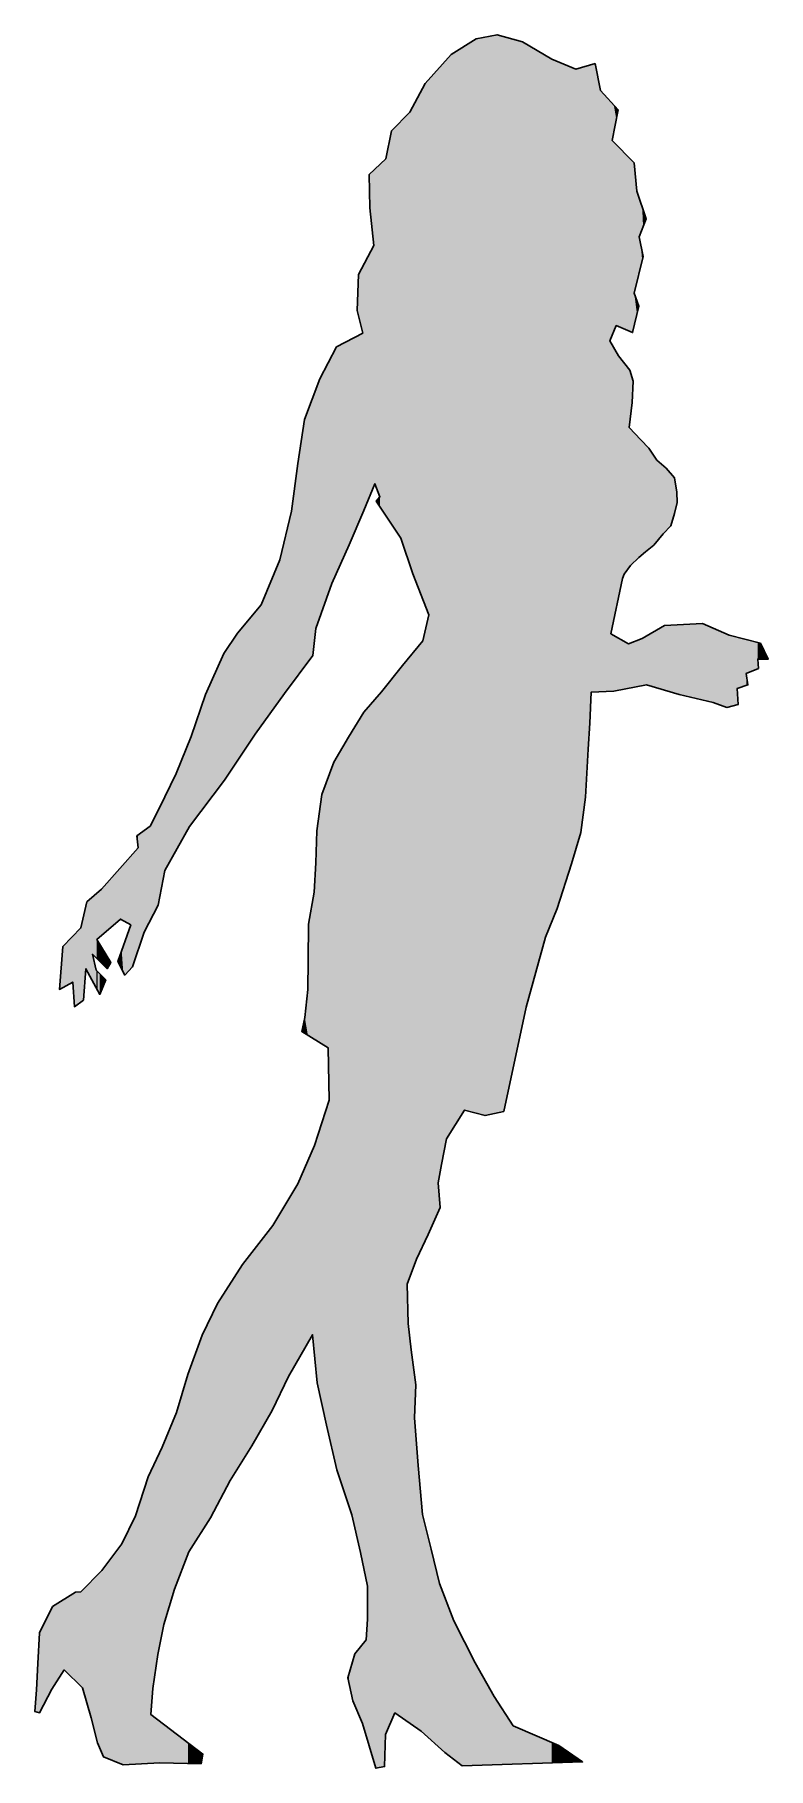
# Model space of a CAD drawing. Extents: x -34 to 38, y 0 to 171.
import ezdxf

# ---------------------------------------------------------------- set-up
doc = ezdxf.new("R2010")
doc.units = 0
doc.layers.get('0').update_dxf_attribs({"linetype": 'CONTINUOUS'})

# ---------------------------------------------------------------- blocks, each defined once
blk = doc.blocks.new('*U0')
at = {"linetype": 'CONTINUOUS'}
for points in [[(7.94, 64.32), (7.13, 168.77), (7.94, 169.28)], [(8.17, 64.69), (7.94, 169.28), (8.17, 169.42)], [(7.94, 64.32), (7.94, 169.28), (8.17, 64.69)], [(9.21, 64.41), (8.17, 169.42), (9.21, 170.08)], [(8.17, 64.69), (8.17, 169.42), (9.21, 64.41)], [(9.32, 64.39), (9.21, 170.08), (9.32, 170.15)], [(9.21, 64.41), (9.21, 170.08), (9.32, 64.39)], [(10.2, 64.15), (9.32, 170.15), (10.2, 170.32)], [(9.32, 64.39), (9.32, 170.15), (10.2, 64.15)], [(11.11, 64.36), (10.2, 170.32), (11.11, 170.51)], [(10.2, 64.15), (10.2, 170.32), (11.11, 64.36)], [(11.38, 64.42), (11.11, 170.51), (11.38, 170.56)], [(11.11, 64.36), (11.11, 170.51), (11.38, 64.42)], [(11.38, 64.42), (11.38, 170.56), (12.04, 64.57)], [(12.04, 64.57), (11.38, 170.56), (12.04, 170.37)], [(12.04, 64.57), (12.04, 170.37), (12.97, 68.86)], [(12.97, 68.86), (12.04, 170.37), (12.97, 170.11)], [(12.97, 68.86), (12.97, 170.11), (13.89, 73.16)], [(13.89, 73.16), (12.97, 170.11), (13.89, 169.84)], [(13.89, 73.16), (13.89, 169.84), (14.25, 74.84)], [(14.25, 74.84), (13.89, 169.84), (14.25, 169.63)], [(14.25, 74.84), (14.25, 169.63), (16.13, 81.71)], [(16.13, 81.71), (14.25, 169.63), (16.13, 168.53)], [(5.73, 58.39), (5.58, 167.17), (5.73, 167.34)], [(5.78, 58.66), (5.73, 167.34), (5.78, 167.4)], [(5.73, 58.39), (5.73, 167.34), (5.78, 58.66)], [(5.91, 59.35), (5.78, 167.4), (5.91, 167.53)], [(5.78, 58.66), (5.78, 167.4), (5.91, 59.35)], [(6.25, 61.03), (5.91, 167.53), (6.25, 167.91)], [(5.91, 59.35), (5.91, 167.53), (6.25, 61.03)], [(6.42, 61.86), (6.25, 167.91), (6.42, 168.1)], [(6.25, 61.03), (6.25, 167.91), (6.42, 61.86)], [(6.87, 62.58), (6.42, 168.1), (6.87, 168.6)], [(6.42, 61.86), (6.42, 168.1), (6.87, 62.58)], [(7.13, 63.02), (6.87, 168.6), (7.13, 168.77)], [(6.87, 62.58), (6.87, 168.6), (7.13, 63.02)], [(7.13, 63.02), (7.13, 168.77), (7.94, 64.32)], [(16.13, 81.71), (16.13, 168.53), (16.76, 83.26)], [(16.76, 83.26), (16.13, 168.53), (16.76, 168.16)], [(16.76, 83.26), (16.76, 168.16), (17.28, 84.54)], [(17.28, 84.54), (16.76, 168.16), (17.28, 167.94)], [(17.28, 84.54), (17.28, 167.94), (17.47, 85.11)], [(17.47, 85.11), (17.28, 167.94), (17.47, 167.86)], [(17.47, 85.11), (17.47, 167.86), (18.69, 88.93)], [(18.69, 88.93), (17.47, 167.86), (18.69, 167.34)], [(18.69, 88.93), (18.69, 167.34), (19.13, 90.36)], [(19.13, 90.36), (18.69, 167.34), (19.13, 167.16)], [(19.63, 92.02), (19.13, 167.16), (19.63, 167.31)], [(19.8, 93.32), (19.63, 167.31), (19.8, 167.36)], [(19.63, 92.02), (19.63, 167.31), (19.8, 93.32)], [(20.08, 95.49), (19.8, 167.36), (20.08, 167.44)], [(19.8, 93.32), (19.8, 167.36), (20.08, 95.49)], [(20.34, 100.24), (20.08, 167.44), (20.34, 167.52)], [(20.08, 95.49), (20.08, 167.44), (20.34, 100.24)], [(20.5, 102.77), (20.34, 167.52), (20.5, 167.56)], [(20.34, 100.24), (20.34, 167.52), (20.5, 102.77)], [(20.63, 105.82), (20.5, 167.56), (20.63, 167.6)], [(20.5, 102.77), (20.5, 167.56), (20.63, 105.82)], [(21.02, 105.84), (20.63, 167.6), (21.02, 167.71)], [(20.63, 105.82), (20.63, 167.6), (21.02, 105.84)], [(21.02, 105.84), (21.02, 167.71), (21.57, 105.87)], [(21.57, 105.87), (21.02, 167.71), (21.57, 165.05)], [(4.3, 114.38), (4.08, 165.35), (4.3, 165.74)], [(4.59, 113.63), (4.3, 165.74), (4.59, 166.07)], [(4.3, 114.38), (4.3, 165.74), (4.59, 113.63)], [(4.67, 113.45), (4.59, 166.07), (4.67, 166.15)], [(4.59, 113.63), (4.59, 166.07), (4.67, 113.45)], [(4.9, 53.12), (4.67, 166.15), (4.9, 166.41)], [(4.67, 52.6), (4.67, 166.15), (4.9, 53.12)], [(5.58, 54.64), (4.9, 166.41), (5.58, 167.17)], [(4.9, 53.12), (4.9, 166.41), (5.58, 54.64)], [(5.58, 57.54), (5.58, 167.17), (5.73, 58.39)], [(19.13, 90.36), (19.13, 167.16), (19.63, 92.02)], [(3.38, 116.71), (3.26, 163.82), (3.38, 164.04)], [(3.45, 116.55), (3.38, 164.04), (3.45, 164.16)], [(3.38, 116.71), (3.38, 164.04), (3.45, 116.55)], [(3.63, 116.09), (3.45, 164.16), (3.63, 164.49)], [(3.45, 116.55), (3.45, 164.16), (3.63, 116.09)], [(3.92, 115.35), (3.63, 164.49), (3.92, 165.04)], [(3.63, 116.09), (3.63, 164.49), (3.92, 115.35)], [(4.03, 115.07), (3.92, 165.04), (4.03, 165.24)], [(3.92, 115.35), (3.92, 165.04), (4.03, 115.07)], [(4.08, 114.92), (4.03, 165.24), (4.08, 165.35)], [(4.03, 115.07), (4.03, 165.24), (4.08, 114.92)], [(4.08, 114.92), (4.08, 165.35), (4.3, 114.38)], [(21.57, 105.87), (21.57, 165.05), (22.47, 105.92)], [(22.47, 105.92), (21.57, 165.05), (22.47, 164.07)], [(22.47, 140.43), (22.47, 164.07), (22.57, 140.67)], [(22.57, 140.67), (22.47, 164.07), (22.57, 163.95)], [(22.57, 140.67), (22.57, 163.95), (22.71, 140.99)], [(22.71, 140.99), (22.57, 163.95), (22.71, 163.8)], [(2.09, 120.43), (1.9, 162.01), (2.09, 162.21)], [(2.55, 119.05), (2.09, 162.21), (2.55, 162.69)], [(2.09, 120.43), (2.09, 162.21), (2.55, 119.05)], [(2.63, 118.81), (2.55, 162.69), (2.63, 162.78)], [(2.55, 119.05), (2.55, 162.69), (2.63, 118.81)], [(2.79, 118.33), (2.63, 162.78), (2.79, 162.94)], [(2.63, 118.81), (2.63, 162.78), (2.79, 118.33)], [(2.94, 117.88), (2.79, 162.94), (2.94, 163.23)], [(2.79, 118.33), (2.79, 162.94), (2.94, 117.88)], [(3.09, 117.47), (2.94, 163.23), (3.09, 163.49)], [(2.94, 117.88), (2.94, 163.23), (3.09, 117.47)], [(3.26, 117.01), (3.09, 163.49), (3.26, 163.82)], [(3.09, 117.47), (3.09, 163.49), (3.26, 117.01)], [(3.26, 117.01), (3.26, 163.82), (3.38, 116.71)], [(22.71, 160.15), (22.71, 163.8), (22.86, 160.9)], [(22.86, 160.9), (22.71, 163.8), (22.86, 163.64)], [(22.86, 160.9), (22.86, 163.64), (23.11, 162.23)], [(23.11, 162.23), (22.86, 163.64), (23.11, 163.36)], [(23.11, 162.23), (23.11, 163.36), (23.29, 163.16)], [(1.01, 122.35), (0.43, 158.35), (1.01, 161.08)], [(1.34, 121.84), (1.01, 161.08), (1.34, 161.43)], [(1.01, 122.35), (1.01, 161.08), (1.34, 121.84)], [(1.9, 120.99), (1.34, 161.43), (1.9, 162.01)], [(1.34, 121.84), (1.34, 161.43), (1.9, 120.99)], [(1.9, 120.99), (1.9, 162.01), (2.09, 120.43)], [(22.71, 140.99), (22.71, 160.15), (22.86, 141.33)], [(22.86, 141.33), (22.71, 160.15), (22.86, 160)], [(22.86, 141.33), (22.86, 160), (23.11, 141.92)], [(23.11, 141.92), (22.86, 160), (23.11, 159.73)], [(23.11, 141.92), (23.11, 159.73), (23.29, 141.84)], [(23.29, 141.84), (23.11, 159.73), (23.29, 159.55)], [(23.29, 141.84), (23.29, 159.55), (23.31, 141.83)], [(23.31, 141.83), (23.29, 159.55), (23.31, 159.53)], [(23.31, 141.83), (23.31, 159.53), (23.73, 141.65)], [(23.73, 141.65), (23.31, 159.53), (23.73, 159.1)], [(23.73, 141.65), (23.73, 159.1), (23.88, 141.59)], [(23.88, 141.59), (23.73, 159.1), (23.88, 158.95)], [(23.88, 141.59), (23.88, 158.95), (24.3, 141.41)], [(24.3, 141.41), (23.88, 158.95), (24.3, 158.52)], [(-0.75, 149.8), (-1.13, 156.87), (-0.75, 157.23)], [(-0.63, 126.35), (-0.75, 157.23), (-0.63, 157.35)], [(-0.75, 126.06), (-0.75, 157.23), (-0.63, 126.35)], [(-0.53, 126.1), (-0.63, 157.35), (-0.53, 157.44)], [(-0.63, 126.35), (-0.63, 157.35), (-0.53, 126.1)], [(-0.5, 126.01), (-0.53, 157.44), (-0.5, 157.47)], [(-0.53, 126.1), (-0.53, 157.44), (-0.5, 126.01)], [(-0.14, 125.07), (-0.5, 157.47), (-0.14, 157.81)], [(-0.5, 126.01), (-0.5, 157.47), (-0.14, 125.07)], [(0.02, 123.87), (-0.14, 157.81), (0.02, 157.96)], [(-0.14, 124.1), (-0.14, 157.81), (0.02, 123.87)], [(0.32, 123.4), (0.02, 157.96), (0.32, 158.25)], [(0.02, 123.87), (0.02, 157.96), (0.32, 123.4)], [(0.41, 123.27), (0.32, 158.25), (0.41, 158.33)], [(0.32, 123.4), (0.32, 158.25), (0.41, 123.27)], [(0.43, 123.24), (0.41, 158.33), (0.43, 158.35)], [(0.41, 123.27), (0.41, 158.33), (0.43, 123.24)], [(0.43, 123.24), (0.43, 158.35), (1.01, 122.35)], [(24.3, 141.41), (24.3, 158.52), (24.38, 141.37)], [(24.38, 141.37), (24.3, 158.52), (24.38, 158.44)], [(24.38, 141.37), (24.38, 158.44), (24.44, 141.35)], [(24.44, 141.35), (24.38, 158.44), (24.44, 158.38)], [(24.44, 141.35), (24.44, 158.38), (24.52, 141.31)], [(24.52, 141.31), (24.44, 158.38), (24.52, 158.29)], [(24.52, 141.31), (24.52, 158.29), (24.67, 141.24)], [(24.67, 141.24), (24.52, 158.29), (24.67, 158.13)], [(24.67, 141.24), (24.67, 158.13), (24.71, 141.23)], [(24.71, 141.23), (24.67, 158.13), (24.71, 158.1)], [(24.71, 141.23), (24.71, 158.1), (24.76, 141.42)], [(24.76, 141.42), (24.71, 158.1), (24.76, 158.05)], [(24.76, 141.42), (24.76, 158.05), (24.87, 141.89)], [(24.87, 141.89), (24.76, 158.05), (24.87, 157.94)], [(24.87, 141.89), (24.87, 157.94), (24.87, 141.92)], [(24.87, 141.92), (24.87, 157.94), (24.87, 157.89)], [(24.87, 145.13), (24.87, 157.89), (25.14, 146.22)], [(25.14, 146.22), (24.87, 157.89), (25.14, 155.17)], [(-1.13, 153.53), (-1.21, 156.79), (-1.13, 156.87)], [(-1.13, 153.53), (-1.13, 156.87), (-0.75, 149.8)], [(25.14, 146.22), (25.14, 155.17), (25.32, 146.98)], [(25.32, 146.98), (25.14, 155.17), (25.32, 154.61)], [(25.32, 146.98), (25.32, 154.61), (25.34, 147.04)], [(25.34, 147.04), (25.32, 154.61), (25.34, 154.57)], [(25.34, 147.04), (25.34, 154.57), (25.36, 147.13)], [(25.36, 147.13), (25.34, 154.57), (25.36, 154.51)], [(25.36, 150.66), (25.36, 154.51), (25.51, 151.05)], [(25.51, 151.05), (25.36, 154.51), (25.51, 154.05)], [(25.51, 151.05), (25.51, 154.05), (25.65, 151.41)], [(25.65, 151.41), (25.51, 154.05), (25.65, 153.62)], [(25.65, 151.41), (25.65, 153.62), (25.74, 151.65)], [(25.74, 151.65), (25.65, 153.62), (25.74, 153.34)], [(25.74, 151.65), (25.74, 153.34), (25.98, 152.25)], [(25.98, 152.25), (25.74, 153.34), (25.98, 152.63)], [(25.98, 152.25), (25.98, 152.63), (26.04, 152.43)], [(25.36, 147.13), (25.36, 150.66), (25.51, 147.74)], [(25.51, 147.74), (25.36, 150.66), (25.51, 149.9)], [(-1.38, 124.53), (-1.5, 148.38), (-1.38, 148.61)], [(-1.36, 124.57), (-1.38, 148.61), (-1.36, 148.64)], [(-1.38, 124.53), (-1.38, 148.61), (-1.36, 124.57)], [(-1.21, 124.94), (-1.36, 148.64), (-1.21, 148.93)], [(-1.36, 124.57), (-1.36, 148.64), (-1.21, 124.94)], [(-1.13, 125.14), (-1.21, 148.93), (-1.13, 149.09)], [(-1.21, 124.94), (-1.21, 148.93), (-1.13, 125.14)], [(-0.75, 126.06), (-1.13, 149.09), (-0.75, 149.8)], [(-1.13, 125.14), (-1.13, 149.09), (-0.75, 126.06)], [(25.51, 147.74), (25.51, 149.9), (25.65, 148.33)], [(25.65, 148.33), (25.51, 149.9), (25.65, 149.18)], [(25.65, 148.33), (25.65, 149.18), (25.74, 148.71)], [(-2.25, 142.88), (-2.38, 143.4), (-2.25, 146.94)], [(-2.05, 142.08), (-2.25, 146.94), (-2.05, 147.33)], [(-2.25, 142.88), (-2.25, 146.94), (-2.05, 142.08)], [(-1.86, 141.3), (-2.05, 147.33), (-1.86, 147.7)], [(-2.05, 142.08), (-2.05, 147.33), (-1.86, 141.3)], [(-1.83, 141.19), (-1.86, 147.7), (-1.83, 147.75)], [(-1.86, 141.3), (-1.86, 147.7), (-1.83, 141.19)], [(-1.74, 123.66), (-1.83, 147.75), (-1.74, 147.92)], [(-1.83, 123.45), (-1.83, 147.75), (-1.74, 123.66)], [(-1.71, 123.73), (-1.74, 147.92), (-1.71, 147.98)], [(-1.74, 123.66), (-1.74, 147.92), (-1.71, 123.73)], [(-1.5, 124.24), (-1.71, 147.98), (-1.5, 148.38)], [(-1.71, 123.73), (-1.71, 147.98), (-1.5, 124.24)], [(-1.5, 124.24), (-1.5, 148.38), (-1.38, 124.53)], [(24.87, 141.92), (24.87, 145.13), (25.14, 143.04)], [(25.14, 143.04), (24.87, 145.13), (25.14, 144.36)], [(25.14, 143.04), (25.14, 144.36), (25.32, 143.82)], [(-3.29, 120.07), (-4.39, 139.83), (-3.29, 140.42)], [(-3.24, 120.19), (-3.29, 140.42), (-3.24, 140.44)], [(-3.29, 120.07), (-3.29, 140.42), (-3.24, 120.19)], [(-3.17, 120.34), (-3.24, 140.44), (-3.17, 140.48)], [(-3.24, 120.19), (-3.24, 140.44), (-3.17, 120.34)], [(-2.92, 120.91), (-3.17, 140.48), (-2.92, 140.61)], [(-3.17, 120.34), (-3.17, 140.48), (-2.92, 120.91)], [(-2.81, 121.18), (-2.92, 140.61), (-2.81, 140.67)], [(-2.92, 120.91), (-2.92, 140.61), (-2.81, 121.18)], [(-2.6, 121.66), (-2.81, 140.67), (-2.6, 140.78)], [(-2.81, 121.18), (-2.81, 140.67), (-2.6, 121.66)], [(-2.38, 122.16), (-2.6, 140.78), (-2.38, 140.9)], [(-2.6, 121.66), (-2.6, 140.78), (-2.38, 122.16)], [(-2.25, 122.46), (-2.38, 140.9), (-2.25, 140.97)], [(-2.38, 122.16), (-2.38, 140.9), (-2.25, 122.46)], [(-2.05, 122.93), (-2.25, 140.97), (-2.05, 141.07)], [(-2.25, 122.46), (-2.25, 140.97), (-2.05, 122.93)], [(-1.86, 123.39), (-2.05, 141.07), (-1.86, 141.18)], [(-2.05, 122.93), (-2.05, 141.07), (-1.86, 123.39)], [(-1.83, 123.45), (-1.86, 141.18), (-1.83, 141.19)], [(-1.86, 123.39), (-1.86, 141.18), (-1.83, 123.45)], [(22.47, 105.92), (22.47, 140.43), (22.57, 105.93)], [(22.57, 105.93), (22.47, 140.43), (22.57, 140.24)], [(22.57, 111.58), (22.57, 140.24), (22.71, 112.23)], [(22.71, 112.23), (22.57, 140.24), (22.71, 140)], [(22.71, 112.23), (22.71, 140), (22.86, 112.91)], [(22.86, 112.91), (22.71, 140), (22.86, 139.74)], [(-5.13, 115.78), (-5.24, 138.22), (-5.13, 138.44)], [(-4.86, 116.52), (-5.13, 138.44), (-4.86, 138.95)], [(-5.13, 115.78), (-5.13, 138.44), (-4.86, 116.52)], [(-4.67, 116.95), (-4.86, 138.95), (-4.67, 139.33)], [(-4.86, 116.52), (-4.86, 138.95), (-4.67, 116.95)], [(-4.42, 117.52), (-4.67, 139.33), (-4.42, 139.82)], [(-4.67, 116.95), (-4.67, 139.33), (-4.42, 117.52)], [(-4.39, 117.58), (-4.42, 139.82), (-4.39, 139.83)], [(-4.42, 117.52), (-4.42, 139.82), (-4.39, 117.58)], [(-4.39, 117.58), (-4.39, 139.83), (-3.29, 120.07)], [(22.86, 112.91), (22.86, 139.74), (23.11, 114.11)], [(23.11, 114.11), (22.86, 139.74), (23.11, 139.28)], [(23.11, 114.11), (23.11, 139.28), (23.29, 114.95)], [(23.29, 114.95), (23.11, 139.28), (23.29, 138.96)], [(23.29, 114.95), (23.29, 138.96), (23.31, 115.03)], [(23.31, 115.03), (23.29, 138.96), (23.31, 138.93)], [(23.31, 115.03), (23.31, 138.93), (23.73, 117.01)], [(23.73, 117.01), (23.31, 138.93), (23.73, 138.41)], [(23.73, 117.01), (23.73, 138.41), (23.88, 117.46)], [(23.88, 117.46), (23.73, 138.41), (23.88, 138.23)], [(-6.04, 113.23), (-6.33, 135.88), (-6.04, 136.67)], [(-5.85, 113.75), (-6.04, 136.67), (-5.85, 137.02)], [(-6.04, 113.23), (-6.04, 136.67), (-5.85, 113.75)], [(-5.39, 115.04), (-5.85, 137.02), (-5.39, 137.92)], [(-5.85, 113.75), (-5.85, 137.02), (-5.39, 115.04)], [(-5.24, 115.46), (-5.39, 137.92), (-5.24, 138.22)], [(-5.39, 115.04), (-5.39, 137.92), (-5.24, 115.46)], [(-5.24, 115.46), (-5.24, 138.22), (-5.13, 115.78)], [(23.88, 117.46), (23.88, 138.23), (24.3, 118.02)], [(24.3, 118.02), (23.88, 138.23), (24.3, 137.71)], [(24.3, 118.02), (24.3, 137.71), (24.38, 118.12)], [(24.38, 118.12), (24.3, 137.71), (24.38, 137.61)], [(24.38, 131.9), (24.38, 137.61), (24.44, 132.39)], [(24.44, 132.39), (24.38, 137.61), (24.44, 137.54)], [(24.44, 132.39), (24.44, 137.54), (24.52, 133.08)], [(24.52, 133.08), (24.44, 137.54), (24.52, 137.25)], [(24.52, 133.08), (24.52, 137.25), (24.67, 134.35)], [(24.67, 134.35), (24.52, 137.25), (24.67, 136.72)], [(24.67, 134.35), (24.67, 136.72), (24.71, 135.26)], [(24.71, 135.26), (24.67, 136.72), (24.71, 136.6)], [(24.71, 135.26), (24.71, 136.6), (24.76, 136.44)], [(-6.61, 110.62), (-6.74, 134.79), (-6.61, 135.15)], [(-6.57, 111.01), (-6.61, 135.15), (-6.57, 135.26)], [(-6.61, 110.62), (-6.61, 135.15), (-6.57, 111.01)], [(-6.45, 112.02), (-6.57, 135.26), (-6.45, 135.56)], [(-6.57, 111.01), (-6.57, 135.26), (-6.45, 112.02)], [(-6.34, 112.39), (-6.45, 135.58), (-6.34, 135.87)], [(-6.45, 112.09), (-6.45, 135.56), (-6.45, 135.58)], [(-6.45, 112.09), (-6.45, 135.58), (-6.34, 112.39)], [(-6.45, 112.02), (-6.45, 135.56), (-6.45, 112.09)], [(-6.33, 112.4), (-6.34, 135.87), (-6.33, 135.88)], [(-6.34, 112.39), (-6.34, 135.87), (-6.33, 112.4)], [(-6.33, 112.4), (-6.33, 135.88), (-6.04, 113.23)], [(-7.23, 108.78), (-7.53, 132.73), (-7.23, 133.51)], [(-7.21, 108.8), (-7.23, 133.51), (-7.21, 133.55)], [(-7.23, 108.78), (-7.23, 133.51), (-7.21, 108.8)], [(-7.16, 108.87), (-7.21, 133.55), (-7.16, 133.68)], [(-7.21, 108.8), (-7.21, 133.55), (-7.16, 108.87)], [(-6.77, 109.4), (-7.16, 133.68), (-6.77, 134.74)], [(-7.16, 108.87), (-7.16, 133.68), (-6.77, 109.4)], [(-6.74, 109.43), (-6.77, 134.74), (-6.74, 134.79)], [(-6.77, 109.4), (-6.77, 134.74), (-6.74, 109.43)], [(-6.74, 109.43), (-6.74, 134.79), (-6.61, 110.62)], [(-7.55, 108.35), (-7.82, 130.9), (-7.55, 132.67)], [(-7.53, 108.38), (-7.55, 132.67), (-7.53, 132.73)], [(-7.55, 108.35), (-7.55, 132.67), (-7.53, 108.38)], [(-7.53, 108.38), (-7.53, 132.73), (-7.23, 108.78)], [(24.38, 118.12), (24.38, 131.9), (24.44, 118.2)], [(24.44, 118.2), (24.38, 131.9), (24.44, 131.83)], [(24.44, 118.2), (24.44, 131.83), (24.52, 118.31)], [(24.52, 118.31), (24.44, 131.83), (24.52, 131.75)], [(24.52, 118.31), (24.52, 131.75), (24.67, 118.46)], [(24.67, 118.46), (24.52, 131.75), (24.67, 131.58)], [(24.67, 118.46), (24.67, 131.58), (24.71, 118.49)], [(24.71, 118.49), (24.67, 131.58), (24.71, 131.54)], [(24.71, 118.49), (24.71, 131.54), (24.76, 118.54)], [(24.76, 118.54), (24.71, 131.54), (24.76, 131.49)], [(24.76, 118.54), (24.76, 131.49), (24.87, 118.64)], [(24.87, 118.64), (24.76, 131.49), (24.87, 131.37)], [(-7.82, 107.99), (-8.21, 128.35), (-7.82, 130.9)], [(-7.82, 107.99), (-7.82, 130.9), (-7.55, 108.35)], [(24.87, 118.64), (24.87, 131.37), (24.87, 118.65)], [(24.87, 118.65), (24.87, 131.37), (24.87, 131.37)], [(24.87, 118.65), (24.87, 131.37), (25.14, 118.9)], [(25.14, 118.9), (24.87, 131.37), (25.14, 131.08)], [(25.14, 118.9), (25.14, 131.08), (25.32, 119.08)], [(25.32, 119.08), (25.14, 131.08), (25.32, 130.89)], [(25.32, 119.08), (25.32, 130.89), (25.34, 119.1)], [(25.34, 119.1), (25.32, 130.89), (25.34, 130.87)], [(25.34, 119.1), (25.34, 130.87), (25.36, 119.11)], [(25.36, 119.11), (25.34, 130.87), (25.36, 130.85)], [(25.36, 119.11), (25.36, 130.85), (25.51, 119.25)], [(25.51, 119.25), (25.36, 130.85), (25.51, 130.69)], [(25.51, 119.25), (25.51, 130.69), (25.65, 119.37)], [(25.65, 119.37), (25.51, 130.69), (25.65, 130.54)], [(25.65, 119.37), (25.65, 130.54), (25.74, 119.45)], [(25.74, 119.45), (25.65, 130.54), (25.74, 130.45)], [(25.74, 119.45), (25.74, 130.45), (25.98, 119.66)], [(25.98, 119.66), (25.74, 130.45), (25.98, 130.21)], [(25.98, 119.66), (25.98, 130.21), (26.04, 119.71)], [(26.04, 119.71), (25.98, 130.21), (26.04, 130.14)], [(26.04, 119.71), (26.04, 130.14), (26.09, 119.75)], [(26.09, 119.75), (26.04, 130.14), (26.09, 130.1)], [(26.09, 119.75), (26.09, 130.1), (26.31, 119.93)], [(26.31, 119.93), (26.09, 130.1), (26.31, 129.87)], [(26.31, 119.93), (26.31, 129.87), (26.8, 120.32)], [(26.8, 120.32), (26.31, 129.87), (26.8, 129.13)], [(-8.22, 107.45), (-8.83, 123.67), (-8.22, 128.26)], [(-8.21, 107.47), (-8.22, 128.26), (-8.21, 128.35)], [(-8.22, 107.45), (-8.22, 128.26), (-8.21, 107.47)], [(-8.21, 107.47), (-8.21, 128.35), (-7.82, 107.99)], [(26.8, 120.32), (26.8, 129.13), (27.09, 120.66)], [(27.09, 120.66), (26.8, 129.13), (27.09, 128.69)], [(27.09, 120.66), (27.09, 128.69), (27.73, 121.42)], [(27.73, 121.42), (27.09, 128.69), (27.73, 128.12)], [(27.73, 121.42), (27.73, 128.12), (27.85, 121.56)], [(27.85, 121.56), (27.73, 128.12), (27.85, 128.01)], [(27.85, 121.56), (27.85, 128.01), (28, 121.71)], [(28, 121.71), (27.85, 128.01), (28, 127.88)], [(28, 121.71), (28, 127.88), (28.47, 122.2)], [(28.47, 122.2), (28, 127.88), (28.47, 127.35)], [(28.47, 122.2), (28.47, 127.35), (28.82, 123.39)], [(28.82, 123.39), (28.47, 127.35), (28.82, 126.95)], [(28.82, 123.39), (28.82, 126.95), (28.83, 123.43)], [(28.83, 123.43), (28.82, 126.95), (28.83, 126.88)], [(28.83, 123.43), (28.83, 126.88), (29.06, 124.35)], [(29.06, 124.35), (28.83, 126.88), (29.06, 125.53)], [(-0.14, 124.1), (-0.5, 124.65), (-0.14, 125.07)], [(29.06, 124.35), (29.06, 125.53), (29.09, 124.5)], [(-8.83, 106.63), (-9.13, 122.43), (-8.83, 123.67)], [(-8.83, 106.63), (-8.83, 123.67), (-8.22, 107.45)], [(-9.13, 106.23), (-9.53, 120.76), (-9.13, 122.43)], [(-9.13, 106.23), (-9.13, 122.43), (-8.83, 106.63)], [(-9.53, 105.69), (-9.99, 118.85), (-9.53, 120.76)], [(-9.53, 105.69), (-9.53, 120.76), (-9.13, 106.23)], [(-9.99, 105.05), (-10.68, 117.18), (-9.99, 118.85)], [(-9.99, 105.05), (-9.99, 118.85), (-9.53, 105.69)], [(-10.75, 104.01), (-11.83, 114.42), (-10.75, 117.03)], [(-10.68, 104.1), (-10.75, 117.03), (-10.68, 117.18)], [(-10.75, 104.01), (-10.75, 117.03), (-10.68, 104.1)], [(-10.68, 104.1), (-10.68, 117.18), (-9.99, 105.05)], [(-11.83, 102.52), (-12.43, 113.7), (-11.83, 114.42)], [(-11.83, 102.52), (-11.83, 114.42), (-10.75, 104.01)], [(-12.75, 101.21), (-13.65, 112.23), (-12.75, 113.31)], [(-12.43, 101.69), (-12.75, 113.31), (-12.43, 113.7)], [(-12.75, 101.21), (-12.75, 113.31), (-12.43, 101.69)], [(-12.43, 101.69), (-12.43, 113.7), (-11.83, 102.52)], [(4.59, 52.44), (4.3, 111.83), (4.59, 113.13)], [(4.67, 52.6), (4.59, 113.13), (4.67, 113.45)], [(4.59, 52.44), (4.59, 113.13), (4.67, 52.6)], [(-14.15, 99.1), (-14.86, 110.59), (-14.15, 111.63)], [(-13.65, 99.85), (-14.15, 111.63), (-13.65, 112.23)], [(-14.15, 99.1), (-14.15, 111.63), (-13.65, 99.85)], [(-13.65, 99.85), (-13.65, 112.23), (-12.75, 101.21)], [(4.3, 51.81), (4.08, 110.9), (4.3, 111.83)], [(4.3, 51.81), (4.3, 111.83), (4.59, 52.44)], [(22.57, 105.93), (22.57, 111.58), (22.71, 105.94)], [(22.71, 105.94), (22.57, 111.58), (22.71, 111.5)], [(22.71, 105.94), (22.71, 111.5), (22.86, 105.95)], [(22.86, 105.95), (22.71, 111.5), (22.86, 111.42)], [(22.86, 105.95), (22.86, 111.42), (23.11, 106)], [(23.11, 106), (22.86, 111.42), (23.11, 111.27)], [(23.11, 106), (23.11, 111.27), (23.29, 106.03)], [(23.29, 106.03), (23.11, 111.27), (23.29, 111.16)], [(23.29, 106.03), (23.29, 111.16), (23.31, 106.03)], [(23.31, 106.03), (23.29, 111.16), (23.31, 111.15)], [(23.31, 106.03), (23.31, 111.15), (23.73, 106.11)], [(23.73, 106.11), (23.31, 111.15), (23.73, 110.91)], [(25.32, 106.42), (25.14, 110.91), (25.32, 110.98)], [(25.34, 106.42), (25.32, 110.98), (25.34, 110.99)], [(25.32, 106.42), (25.32, 110.98), (25.34, 106.42)], [(25.34, 106.42), (25.34, 110.99), (25.36, 106.43)], [(25.36, 106.43), (25.34, 110.99), (25.36, 110.99)], [(25.51, 106.46), (25.36, 110.99), (25.51, 111.05)], [(25.36, 106.43), (25.36, 110.99), (25.51, 106.46)], [(25.65, 106.48), (25.51, 111.05), (25.65, 111.11)], [(25.51, 106.46), (25.51, 111.05), (25.65, 106.48)], [(25.74, 106.5), (25.65, 111.11), (25.74, 111.16)], [(25.65, 106.48), (25.65, 111.11), (25.74, 106.5)], [(25.98, 106.55), (25.74, 111.16), (25.98, 111.3)], [(25.74, 106.5), (25.74, 111.16), (25.98, 106.55)], [(26.04, 106.56), (25.98, 111.3), (26.04, 111.34)], [(25.98, 106.55), (25.98, 111.3), (26.04, 106.56)], [(26.09, 106.57), (26.04, 111.34), (26.09, 111.37)], [(26.04, 106.56), (26.04, 111.34), (26.09, 106.57)], [(26.31, 106.5), (26.09, 111.37), (26.31, 111.5)], [(26.09, 106.57), (26.09, 111.37), (26.31, 106.5)], [(26.8, 106.35), (26.31, 111.5), (26.8, 111.79)], [(26.31, 106.5), (26.31, 111.5), (26.8, 106.35)], [(27.09, 106.26), (26.8, 111.79), (27.09, 111.95)], [(26.8, 106.35), (26.8, 111.79), (27.09, 106.26)], [(27.73, 106.06), (27.09, 111.95), (27.73, 112.33)], [(27.09, 106.26), (27.09, 111.95), (27.73, 106.06)], [(27.85, 106.03), (27.73, 112.33), (27.85, 112.41)], [(27.73, 106.06), (27.73, 112.33), (27.85, 106.03)], [(27.85, 106.03), (27.85, 112.41), (28, 105.98)], [(28, 105.98), (27.85, 112.41), (28, 112.41)], [(28.47, 105.84), (28, 112.41), (28.47, 112.44)], [(28, 105.98), (28, 112.41), (28.47, 105.84)], [(28.82, 105.73), (28.47, 112.44), (28.82, 112.46)], [(28.47, 105.84), (28.47, 112.44), (28.82, 105.73)], [(28.82, 105.73), (28.82, 112.46), (28.83, 105.73)], [(28.83, 105.73), (28.82, 112.46), (28.83, 112.46)], [(29.06, 105.66), (28.83, 112.46), (29.06, 112.47)], [(28.83, 105.73), (28.83, 112.46), (29.06, 105.66)], [(29.06, 105.66), (29.06, 112.47), (29.09, 105.65)], [(29.09, 105.65), (29.06, 112.47), (29.09, 112.47)], [(29.28, 105.59), (29.09, 112.47), (29.28, 112.48)], [(29.09, 105.65), (29.09, 112.47), (29.28, 105.59)], [(31.58, 105.07), (29.28, 112.48), (31.58, 112.6)], [(29.28, 105.59), (29.28, 112.48), (31.58, 105.07)], [(31.58, 105.07), (31.58, 112.6), (32.65, 104.83)], [(32.65, 104.83), (31.58, 112.6), (32.65, 112.13)], [(32.65, 104.83), (32.65, 112.13), (33.99, 104.33)], [(33.99, 104.33), (32.65, 112.13), (33.99, 111.54)], [(33.99, 104.33), (33.99, 111.54), (34.2, 104.38)], [(34.2, 104.38), (33.99, 111.54), (34.2, 111.45)], [(34.2, 104.38), (34.2, 111.45), (35, 104.58)], [(35, 104.58), (34.2, 111.45), (35, 111.25)], [(35, 106.2), (35, 111.25), (35.09, 106.23)], [(35.09, 106.23), (35, 111.25), (35.09, 111.22)], [(35.09, 106.23), (35.09, 111.22), (35.89, 106.49)], [(35.89, 106.49), (35.09, 111.22), (35.89, 111.02)], [(35.89, 107.68), (35.89, 111.02), (36.06, 107.75)], [(36.06, 107.75), (35.89, 111.02), (36.06, 110.97)], [(36.06, 107.75), (36.06, 110.97), (37.03, 108.15)], [(37.03, 108.15), (36.06, 110.97), (37.03, 110.72)], [(-15.51, 97.06), (-16.12, 108.27), (-15.51, 109.65)], [(-15.43, 97.17), (-15.51, 109.65), (-15.43, 109.76)], [(-15.51, 97.06), (-15.51, 109.65), (-15.43, 97.17)], [(-14.86, 98.02), (-15.43, 109.76), (-14.86, 110.59)], [(-15.43, 97.17), (-15.43, 109.76), (-14.86, 98.02)], [(-14.86, 98.02), (-14.86, 110.59), (-14.15, 99.1)], [(2.79, 48.22), (2.63, 109.13), (2.79, 109.32)], [(2.94, 48.64), (2.79, 109.32), (2.94, 109.51)], [(2.79, 48.22), (2.79, 109.32), (2.94, 48.64)], [(3.09, 49.03), (2.94, 109.51), (3.09, 109.68)], [(2.94, 48.64), (2.94, 109.51), (3.09, 49.03)], [(3.26, 49.53), (3.09, 109.68), (3.26, 109.9)], [(3.09, 49.03), (3.09, 109.68), (3.26, 49.53)], [(3.38, 49.86), (3.26, 109.9), (3.38, 110.04)], [(3.26, 49.53), (3.26, 109.9), (3.38, 49.86)], [(3.45, 50.03), (3.38, 110.04), (3.45, 110.12)], [(3.38, 49.86), (3.38, 110.04), (3.45, 50.03)], [(3.63, 50.41), (3.45, 110.12), (3.63, 110.34)], [(3.45, 50.03), (3.45, 110.12), (3.63, 50.41)], [(3.92, 51.02), (3.63, 110.34), (3.92, 110.69)], [(3.63, 50.41), (3.63, 110.34), (3.92, 51.02)], [(4.03, 51.25), (3.92, 110.69), (4.03, 110.83)], [(3.92, 51.02), (3.92, 110.69), (4.03, 51.25)], [(4.08, 51.37), (4.03, 110.83), (4.08, 110.9)], [(4.03, 51.25), (4.03, 110.83), (4.08, 51.37)], [(4.08, 51.37), (4.08, 110.9), (4.3, 51.81)], [(23.73, 106.11), (23.73, 110.91), (23.88, 106.14)], [(23.88, 106.14), (23.73, 110.91), (23.88, 110.82)], [(23.88, 106.14), (23.88, 110.82), (24.3, 106.22)], [(24.3, 106.22), (23.88, 110.82), (24.3, 110.58)], [(24.38, 106.24), (24.3, 110.58), (24.38, 110.61)], [(24.3, 106.22), (24.3, 110.58), (24.38, 106.24)], [(24.44, 106.25), (24.38, 110.61), (24.44, 110.63)], [(24.38, 106.24), (24.38, 110.61), (24.44, 106.25)], [(24.52, 106.27), (24.44, 110.63), (24.52, 110.67)], [(24.44, 106.25), (24.44, 110.63), (24.52, 106.27)], [(24.67, 106.3), (24.52, 110.67), (24.67, 110.73)], [(24.52, 106.27), (24.52, 110.67), (24.67, 106.3)], [(24.71, 106.3), (24.67, 110.73), (24.71, 110.74)], [(24.67, 106.3), (24.67, 110.73), (24.71, 106.3)], [(24.76, 106.31), (24.71, 110.74), (24.76, 110.76)], [(24.71, 106.3), (24.71, 110.74), (24.76, 106.31)], [(24.87, 106.33), (24.76, 110.76), (24.87, 110.8)], [(24.76, 106.31), (24.76, 110.76), (24.87, 106.33)], [(25.14, 106.38), (24.87, 110.8), (25.14, 110.91)], [(24.87, 106.33), (24.87, 110.8), (24.87, 106.33)], [(24.87, 106.33), (24.87, 110.8), (24.87, 110.8)], [(24.87, 106.33), (24.87, 110.8), (25.14, 106.38)], [(25.14, 106.38), (25.14, 110.91), (25.32, 106.42)], [(37.03, 109.1), (37.03, 110.72), (37.09, 109.09)], [(37.09, 109.09), (37.03, 110.72), (37.09, 110.7)], [(37.09, 109.09), (37.09, 110.7), (37.29, 109.09)], [(37.29, 109.09), (37.09, 110.7), (37.29, 110.65)], [(37.29, 109.09), (37.29, 110.65), (38.06, 109.09)], [(-16.12, 96.25), (-16.8, 106.75), (-16.12, 108.27)], [(-16.12, 96.25), (-16.12, 108.27), (-15.51, 97.06)], [(1.34, 5.35), (1.01, 107.12), (1.34, 107.54)], [(1.9, 4.96), (1.34, 107.54), (1.9, 108.23)], [(1.34, 5.35), (1.34, 107.54), (1.9, 4.96)], [(2.09, 4.83), (1.9, 108.23), (2.09, 108.46)], [(1.9, 4.96), (1.9, 108.23), (2.09, 4.83)], [(2.55, 4.51), (2.09, 108.46), (2.55, 109.03)], [(2.09, 4.83), (2.09, 108.46), (2.55, 4.51)], [(2.63, 47.78), (2.55, 109.03), (2.63, 109.13)], [(2.55, 47.55), (2.55, 109.03), (2.63, 47.78)], [(2.63, 47.78), (2.63, 109.13), (2.79, 48.22)], [(35.89, 106.49), (35.89, 107.68), (36.06, 106.55)], [(37.03, 108.15), (37.03, 109.1), (37.09, 108.17)], [(-16.8, 95.35), (-17.3, 105.62), (-16.8, 106.75)], [(-16.8, 95.35), (-16.8, 106.75), (-16.12, 96.25)], [(0.02, 0), (-0.14, 105.7), (0.02, 105.88)], [(0.32, 0.06), (0.02, 105.88), (0.32, 106.26)], [(0.02, 0), (0.02, 105.88), (0.32, 0.06)], [(0.41, 3.22), (0.32, 106.26), (0.41, 106.37)], [(0.32, 0.06), (0.32, 106.26), (0.41, 3.22)], [(0.43, 3.27), (0.41, 106.37), (0.43, 106.4)], [(0.41, 3.22), (0.41, 106.37), (0.43, 3.27)], [(1.01, 4.59), (0.43, 106.4), (1.01, 107.12)], [(0.43, 3.27), (0.43, 106.4), (1.01, 4.59)], [(1.01, 4.59), (1.01, 107.12), (1.34, 5.35)], [(35, 104.58), (35, 106.2), (35.09, 104.61)], [(-17.73, 94.1), (-18.7, 101.48), (-17.73, 104.34)], [(-17.63, 94.24), (-17.73, 104.34), (-17.63, 104.65)], [(-17.73, 94.1), (-17.73, 104.34), (-17.63, 94.24)], [(-17.56, 94.34), (-17.63, 104.65), (-17.56, 104.86)], [(-17.63, 94.24), (-17.63, 104.65), (-17.56, 94.34)], [(-17.3, 94.68), (-17.56, 104.86), (-17.3, 105.62)], [(-17.56, 94.34), (-17.56, 104.86), (-17.3, 94.68)], [(-17.3, 94.68), (-17.3, 105.62), (-16.8, 95.35)], [(-1.5, 18.51), (-1.71, 103.91), (-1.5, 104.15)], [(-1.38, 17.93), (-1.5, 104.15), (-1.38, 104.29)], [(-1.5, 18.51), (-1.5, 104.15), (-1.38, 17.93)], [(-1.36, 17.84), (-1.38, 104.29), (-1.36, 104.31)], [(-1.38, 17.93), (-1.38, 104.29), (-1.36, 17.84)], [(-1.21, 2.16), (-1.36, 104.31), (-1.21, 104.48)], [(-1.36, 2.65), (-1.36, 104.31), (-1.21, 2.16)], [(-1.13, 1.88), (-1.21, 104.48), (-1.13, 104.57)], [(-1.21, 2.16), (-1.21, 104.48), (-1.13, 1.88)], [(-0.75, 0.63), (-1.13, 104.57), (-0.75, 105)], [(-1.13, 1.88), (-1.13, 104.57), (-0.75, 0.63)], [(-0.63, 0.22), (-0.75, 105), (-0.63, 105.14)], [(-0.75, 0.63), (-0.75, 105), (-0.63, 0.22)], [(-0.53, -0.1), (-0.63, 105.14), (-0.53, 105.26)], [(-0.63, 0.22), (-0.63, 105.14), (-0.53, -0.1)], [(-0.5, -0.1), (-0.53, 105.26), (-0.5, 105.3)], [(-0.53, -0.1), (-0.53, 105.26), (-0.5, -0.1)], [(-0.14, -0.03), (-0.5, 105.3), (-0.14, 105.7)], [(-0.5, -0.1), (-0.5, 105.3), (-0.14, -0.03)], [(-0.14, -0.03), (-0.14, 105.7), (0.02, 0)], [(-2.6, 23.47), (-2.81, 102.11), (-2.6, 102.45)], [(-2.38, 22.56), (-2.6, 102.45), (-2.38, 102.81)], [(-2.6, 23.47), (-2.6, 102.45), (-2.38, 22.56)], [(-2.25, 22.01), (-2.38, 102.81), (-2.25, 103.02)], [(-2.38, 22.56), (-2.38, 102.81), (-2.25, 22.01)], [(-2.05, 21.15), (-2.25, 103.02), (-2.05, 103.35)], [(-2.25, 22.01), (-2.25, 103.02), (-2.05, 21.15)], [(-1.86, 20.21), (-2.05, 103.35), (-1.86, 103.68)], [(-2.05, 21.15), (-2.05, 103.35), (-1.86, 20.21)], [(-1.83, 20.08), (-1.86, 103.68), (-1.83, 103.72)], [(-1.86, 20.21), (-1.86, 103.68), (-1.83, 20.08)], [(-1.74, 19.65), (-1.83, 103.72), (-1.74, 103.87)], [(-1.83, 20.08), (-1.83, 103.72), (-1.74, 19.65)], [(-1.71, 19.5), (-1.74, 103.87), (-1.71, 103.91)], [(-1.74, 19.65), (-1.74, 103.87), (-1.71, 19.5)], [(-1.71, 19.5), (-1.71, 103.91), (-1.5, 18.51)], [(-18.94, 92.45), (-19.03, 100.68), (-18.94, 100.88)], [(-18.86, 92.6), (-18.94, 100.88), (-18.86, 101.09)], [(-18.94, 92.45), (-18.94, 100.88), (-18.86, 92.6)], [(-18.7, 92.81), (-18.86, 101.09), (-18.7, 101.48)], [(-18.86, 92.6), (-18.86, 101.09), (-18.7, 92.81)], [(-18.7, 92.81), (-18.7, 101.48), (-17.73, 94.1)], [(-3.29, 25.95), (-4.39, 99.43), (-3.29, 101.31)], [(-3.24, 25.8), (-3.29, 101.31), (-3.24, 101.4)], [(-3.29, 25.95), (-3.29, 101.31), (-3.24, 25.8)], [(-3.17, 25.59), (-3.24, 101.4), (-3.17, 101.51)], [(-3.24, 25.8), (-3.24, 101.4), (-3.17, 25.59)], [(-2.92, 24.84), (-3.17, 101.51), (-2.92, 101.92)], [(-3.17, 25.59), (-3.17, 101.51), (-2.92, 24.84)], [(-2.81, 24.34), (-2.92, 101.92), (-2.81, 102.11)], [(-2.92, 24.84), (-2.92, 101.92), (-2.81, 24.34)], [(-2.81, 24.34), (-2.81, 102.11), (-2.6, 23.47)], [(-19.03, 92.31), (-20.15, 97.9), (-19.03, 100.68)], [(-19.03, 92.31), (-19.03, 100.68), (-18.94, 92.45)], [(-4.42, 29.4), (-4.67, 98.95), (-4.42, 99.38)], [(-4.39, 29.28), (-4.42, 99.38), (-4.39, 99.43)], [(-4.42, 29.4), (-4.42, 99.38), (-4.39, 29.28)], [(-4.39, 29.28), (-4.39, 99.43), (-3.29, 25.95)], [(-20.34, 89.98), (-21.29, 95.55), (-20.34, 97.5)], [(-20.18, 90.26), (-20.34, 97.5), (-20.18, 97.83)], [(-20.34, 89.98), (-20.34, 97.5), (-20.18, 90.26)], [(-20.15, 90.32), (-20.18, 97.83), (-20.15, 97.9)], [(-20.18, 90.26), (-20.18, 97.83), (-20.15, 90.32)], [(-20.15, 90.32), (-20.15, 97.9), (-19.03, 92.31)], [(-5.24, 70.83), (-5.39, 97.01), (-5.24, 97.42)], [(-5.13, 65.68), (-5.24, 97.42), (-5.13, 97.73)], [(-5.24, 70.83), (-5.24, 97.42), (-5.13, 65.68)], [(-4.86, 31.36), (-5.13, 97.73), (-4.86, 98.43)], [(-5.13, 32.51), (-5.13, 97.73), (-4.86, 31.36)], [(-4.67, 30.51), (-4.86, 98.43), (-4.67, 98.95)], [(-4.86, 31.36), (-4.86, 98.43), (-4.67, 30.51)], [(-4.67, 30.51), (-4.67, 98.95), (-4.42, 29.4)], [(-5.85, 71.21), (-6.04, 94.41), (-5.85, 95.77)], [(-5.39, 70.92), (-5.85, 95.77), (-5.39, 97.01)], [(-5.85, 71.21), (-5.85, 95.77), (-5.39, 70.92)], [(-5.39, 70.92), (-5.39, 97.01), (-5.24, 70.83)], [(-22, 84.75), (-22.49, 93.18), (-22, 94.11)], [(-21.95, 84.86), (-22, 94.11), (-21.95, 94.22)], [(-22, 84.75), (-22, 94.11), (-21.95, 84.86)], [(-21.86, 85.33), (-21.95, 94.22), (-21.86, 94.39)], [(-21.95, 84.86), (-21.95, 94.22), (-21.86, 85.33)], [(-21.78, 85.76), (-21.86, 94.39), (-21.78, 94.56)], [(-21.86, 85.33), (-21.86, 94.39), (-21.78, 85.76)], [(-21.55, 86.97), (-21.78, 94.56), (-21.55, 95.03)], [(-21.78, 85.76), (-21.78, 94.56), (-21.55, 86.97)], [(-21.39, 87.77), (-21.55, 95.03), (-21.39, 95.35)], [(-21.55, 86.97), (-21.55, 95.03), (-21.39, 87.77)], [(-21.29, 88.29), (-21.39, 95.35), (-21.29, 95.55)], [(-21.39, 87.77), (-21.39, 95.35), (-21.29, 88.29)], [(-21.29, 88.29), (-21.29, 95.55), (-20.34, 89.98)], [(-6.04, 71.32), (-6.33, 92.21), (-6.04, 94.41)], [(-6.04, 71.32), (-6.04, 94.41), (-5.85, 71.21)], [(-23.34, 82.2), (-23.94, 91.76), (-23.34, 92.22)], [(-22.95, 82.95), (-23.34, 92.22), (-22.95, 92.52)], [(-23.34, 82.2), (-23.34, 92.22), (-22.95, 82.95)], [(-22.76, 83.31), (-22.95, 92.52), (-22.76, 92.66)], [(-22.95, 82.95), (-22.95, 92.52), (-22.76, 83.31)], [(-22.67, 83.47), (-22.76, 92.66), (-22.67, 92.83)], [(-22.76, 83.31), (-22.76, 92.66), (-22.67, 83.47)], [(-22.49, 83.83), (-22.67, 92.83), (-22.49, 93.18)], [(-22.67, 83.47), (-22.67, 92.83), (-22.49, 83.83)], [(-22.49, 83.83), (-22.49, 93.18), (-22, 84.75)], [(-6.34, 71.51), (-6.45, 89.23), (-6.34, 92.18)], [(-6.33, 71.51), (-6.34, 92.18), (-6.33, 92.21)], [(-6.34, 71.51), (-6.34, 92.18), (-6.33, 71.51)], [(-6.33, 71.51), (-6.33, 92.21), (-6.04, 71.32)], [(-23.94, 90.5), (-24.04, 91.68), (-23.94, 91.76)], [(-23.94, 80.44), (-24.04, 90.38), (-23.94, 90.5)], [(-23.94, 80.44), (-23.94, 91.76), (-23.34, 82.2)], [(-25.39, 83.33), (-25.54, 88.7), (-25.39, 88.86)], [(-25.25, 83.25), (-25.39, 88.86), (-25.25, 89.03)], [(-25.39, 83.33), (-25.39, 88.86), (-25.25, 83.25)], [(-24.65, 82.92), (-25.25, 89.03), (-24.65, 89.69)], [(-25.25, 83.25), (-25.25, 89.03), (-24.65, 82.92)], [(-24.49, 78.8), (-24.65, 89.69), (-24.49, 89.88)], [(-24.65, 78.63), (-24.65, 89.69), (-24.49, 78.8)], [(-24.17, 79.74), (-24.49, 89.88), (-24.17, 90.23)], [(-24.49, 78.8), (-24.49, 89.88), (-24.17, 79.74)], [(-24.04, 80.13), (-24.17, 90.23), (-24.04, 90.38)], [(-24.17, 79.74), (-24.17, 90.23), (-24.04, 80.13)], [(-24.04, 80.13), (-24.04, 90.38), (-23.94, 80.44)], [(-6.45, 71.58), (-6.57, 86.96), (-6.45, 89.03)], [(-6.45, 71.58), (-6.45, 89.03), (-6.45, 89.23)], [(-6.45, 71.58), (-6.45, 89.23), (-6.34, 71.51)], [(-6.45, 71.58), (-6.45, 89.03), (-6.45, 71.58)], [(-26.98, 82.36), (-27.12, 86.92), (-26.98, 87.08)], [(-26.62, 82.67), (-26.98, 87.08), (-26.62, 87.49)], [(-26.98, 82.36), (-26.98, 87.08), (-26.62, 82.67)], [(-25.91, 83.29), (-26.62, 87.49), (-25.91, 88.28)], [(-26.62, 82.67), (-26.62, 87.49), (-25.91, 83.29)], [(-25.67, 83.49), (-25.91, 88.28), (-25.67, 88.55)], [(-25.91, 83.29), (-25.91, 88.28), (-25.67, 83.49)], [(-25.54, 83.41), (-25.67, 88.55), (-25.54, 88.7)], [(-25.67, 83.49), (-25.67, 88.55), (-25.54, 83.41)], [(-25.54, 83.41), (-25.54, 88.7), (-25.39, 83.33)], [(-28.56, 77.67), (-28.97, 85.18), (-28.56, 85.54)], [(-28.43, 77.42), (-28.56, 85.54), (-28.43, 85.66)], [(-28.56, 77.67), (-28.56, 85.54), (-28.43, 77.42)], [(-28.04, 79.65), (-28.43, 85.66), (-28.04, 86)], [(-28.43, 80.03), (-28.43, 85.66), (-28.04, 79.65)], [(-28, 79.6), (-28.04, 86), (-28, 86.05)], [(-28.04, 79.65), (-28.04, 86), (-28, 79.6)], [(-27.91, 81.56), (-28, 86.05), (-27.91, 86.12)], [(-28, 81.48), (-28, 86.05), (-27.91, 81.56)], [(-27.7, 81.74), (-27.91, 86.12), (-27.7, 86.31)], [(-27.91, 81.56), (-27.91, 86.12), (-27.7, 81.74)], [(-27.54, 81.87), (-27.7, 86.31), (-27.54, 86.45)], [(-27.7, 81.74), (-27.7, 86.31), (-27.54, 81.87)], [(-27.49, 81.92), (-27.54, 86.45), (-27.49, 86.5)], [(-27.54, 81.87), (-27.54, 86.45), (-27.49, 81.92)], [(-27.35, 82.04), (-27.49, 86.5), (-27.35, 86.67)], [(-27.49, 81.92), (-27.49, 86.5), (-27.35, 82.04)], [(-27.12, 82.24), (-27.35, 86.67), (-27.12, 86.92)], [(-27.35, 82.04), (-27.35, 86.67), (-27.12, 82.24)], [(-27.12, 82.24), (-27.12, 86.92), (-26.98, 82.36)], [(-6.74, 71.77), (-6.77, 85.28), (-6.74, 85.4)], [(-6.61, 71.68), (-6.74, 85.4), (-6.61, 86.16)], [(-6.74, 71.77), (-6.74, 85.4), (-6.61, 71.68)], [(-6.57, 71.65), (-6.61, 86.16), (-6.57, 86.96)], [(-6.61, 71.68), (-6.61, 86.16), (-6.57, 71.65)], [(-6.57, 71.65), (-6.57, 86.96), (-6.45, 71.58)], [(-29.3, 75.52), (-29.4, 83.29), (-29.3, 83.71)], [(-29.07, 78.61), (-29.3, 83.71), (-29.07, 84.72)], [(-29.3, 75.52), (-29.3, 83.71), (-29.07, 78.61)], [(-28.97, 78.42), (-29.07, 84.72), (-28.97, 85.18)], [(-29.07, 78.61), (-29.07, 84.72), (-28.97, 78.42)], [(-28.97, 78.42), (-28.97, 85.18), (-28.56, 77.67)], [(-6.77, 71.78), (-7.16, 83.01), (-6.77, 85.28)], [(-6.77, 71.78), (-6.77, 85.28), (-6.74, 71.77)], [(-30.19, 74.86), (-30.36, 81.8), (-30.19, 81.97)], [(-30.1, 74.92), (-30.19, 81.97), (-30.1, 82.06)], [(-30.19, 74.86), (-30.19, 81.97), (-30.1, 74.92)], [(-29.56, 75.33), (-30.1, 82.06), (-29.56, 82.61)], [(-30.1, 74.92), (-30.1, 82.06), (-29.56, 75.33)], [(-29.55, 75.34), (-29.56, 82.61), (-29.55, 82.63)], [(-29.56, 75.33), (-29.56, 82.61), (-29.55, 75.34)], [(-29.4, 75.45), (-29.55, 82.63), (-29.4, 83.29)], [(-29.55, 75.34), (-29.55, 82.63), (-29.4, 75.45)], [(-29.4, 75.45), (-29.4, 83.29), (-29.3, 75.52)], [(-24.65, 78.63), (-25.25, 81.21), (-24.65, 82.92)], [(-7.16, 72.03), (-7.21, 79.42), (-7.16, 83.01)], [(-7.16, 72.03), (-7.16, 83.01), (-6.77, 71.78)], [(-31.33, 76.76), (-31.67, 76.57), (-31.33, 80.79)], [(-31.2, 76.83), (-31.33, 80.79), (-31.2, 80.93)], [(-31.33, 76.76), (-31.33, 80.79), (-31.2, 76.83)], [(-30.36, 77.3), (-31.2, 80.93), (-30.36, 81.8)], [(-31.2, 76.83), (-31.2, 80.93), (-30.36, 77.3)], [(-30.36, 77.3), (-30.36, 81.8), (-30.19, 74.86)], [(-28, 79.6), (-28, 81.48), (-27.91, 79.51)], [(-27.91, 79.51), (-28, 81.48), (-27.91, 81.34)], [(-27.91, 79.51), (-27.91, 81.34), (-27.7, 79.31)], [(-27.7, 79.31), (-27.91, 81.34), (-27.7, 80.99)], [(-27.7, 79.31), (-27.7, 80.99), (-27.54, 79.16)], [(-27.54, 79.16), (-27.7, 80.99), (-27.54, 80.74)], [(-27.54, 79.16), (-27.54, 80.74), (-27.49, 79.11)], [(-27.49, 79.11), (-27.54, 80.74), (-27.49, 80.66)], [(-27.49, 79.11), (-27.49, 80.66), (-27.35, 78.96)], [(-27.35, 78.96), (-27.49, 80.66), (-27.35, 80.41)], [(-27.35, 78.96), (-27.35, 80.41), (-27.12, 78.75)], [(-27.12, 78.75), (-27.35, 80.41), (-27.12, 80.04)], [(-25.54, 78.57), (-25.67, 79.98), (-25.54, 80.38)], [(-25.39, 78.29), (-25.54, 80.38), (-25.39, 80.79)], [(-25.54, 78.57), (-25.54, 80.38), (-25.39, 78.29)], [(-25.25, 77.99), (-25.39, 80.79), (-25.25, 81.21)], [(-25.39, 78.29), (-25.39, 80.79), (-25.25, 77.99)], [(-25.25, 77.99), (-25.25, 81.21), (-24.65, 78.63)], [(-28.43, 77.42), (-28.43, 80.03), (-28.04, 76.71)], [(-28.04, 76.71), (-28.43, 80.03), (-28.04, 78.46)], [(-27.12, 78.75), (-27.12, 80.04), (-26.98, 78.6)], [(-26.98, 78.6), (-27.12, 80.04), (-26.98, 79.8)], [(-26.98, 78.6), (-26.98, 79.8), (-26.62, 79.21)], [(-25.67, 78.84), (-25.91, 79.31), (-25.67, 79.98)], [(-25.67, 78.84), (-25.67, 79.98), (-25.54, 78.57)], [(-7.21, 72.06), (-7.23, 76.58), (-7.21, 79.42)], [(-7.21, 72.06), (-7.21, 79.42), (-7.16, 72.03)], [(-28.04, 76.71), (-28.04, 78.46), (-28, 76.63)], [(-28, 76.63), (-28.04, 78.46), (-28, 78.42)], [(-28, 76.63), (-28, 78.42), (-27.91, 76.46)], [(-27.91, 76.46), (-28, 78.42), (-27.91, 78.32)], [(-27.91, 76.46), (-27.91, 78.32), (-27.7, 76.08)], [(-27.7, 76.08), (-27.91, 78.32), (-27.7, 78.11)], [(-27.7, 76.08), (-27.7, 78.11), (-27.54, 76.47)], [(-27.54, 76.47), (-27.7, 78.11), (-27.54, 77.95)], [(-27.54, 76.47), (-27.54, 77.95), (-27.49, 76.59)], [(-27.49, 76.59), (-27.54, 77.95), (-27.49, 77.89)], [(-27.49, 76.59), (-27.49, 77.89), (-27.35, 76.96)], [(-27.35, 76.96), (-27.49, 77.89), (-27.35, 77.74)], [(-27.35, 76.96), (-27.35, 77.74), (-27.12, 77.51)], [(-7.23, 72.07), (-7.53, 73.82), (-7.23, 76.58)], [(-7.23, 72.07), (-7.23, 76.58), (-7.21, 72.06)], [(-7.55, 72.26), (-7.82, 72.43), (-7.55, 73.72)], [(-7.53, 72.25), (-7.55, 73.72), (-7.53, 73.82)], [(-7.55, 72.26), (-7.55, 73.72), (-7.53, 72.25)], [(-7.53, 72.25), (-7.53, 73.82), (-7.23, 72.07)], [(-5.39, 33.68), (-5.85, 63.43), (-5.39, 64.86)], [(-5.24, 33.02), (-5.39, 64.86), (-5.24, 65.32)], [(-5.39, 33.68), (-5.39, 64.86), (-5.24, 33.02)], [(-5.13, 32.51), (-5.24, 65.32), (-5.13, 65.68)], [(-5.24, 33.02), (-5.24, 65.32), (-5.13, 32.51)], [(-5.85, 35.72), (-6.04, 62.86), (-5.85, 63.43)], [(-5.85, 35.72), (-5.85, 63.43), (-5.39, 33.68)], [(-6.45, 39.17), (-6.57, 61.22), (-6.45, 61.57)], [(-6.34, 37.88), (-6.45, 61.59), (-6.34, 61.93)], [(-6.45, 39.09), (-6.45, 61.57), (-6.45, 61.59)], [(-6.45, 39.09), (-6.45, 61.59), (-6.34, 37.88)], [(-6.45, 39.17), (-6.45, 61.57), (-6.45, 39.09)], [(-6.33, 37.84), (-6.34, 61.93), (-6.33, 61.94)], [(-6.34, 37.88), (-6.34, 61.93), (-6.33, 37.84)], [(-6.04, 36.53), (-6.33, 61.94), (-6.04, 62.86)], [(-6.33, 37.84), (-6.33, 61.94), (-6.04, 36.53)], [(-6.04, 36.53), (-6.04, 62.86), (-5.85, 35.72)], [(-7.21, 41.79), (-7.23, 59.71), (-7.21, 59.74)], [(-7.16, 41.87), (-7.21, 59.74), (-7.16, 59.85)], [(-7.21, 41.79), (-7.21, 59.74), (-7.16, 41.87)], [(-6.77, 42.57), (-7.16, 59.85), (-6.77, 60.77)], [(-7.16, 41.87), (-7.16, 59.85), (-6.77, 42.57)], [(-6.74, 42.34), (-6.77, 60.77), (-6.74, 60.81)], [(-6.77, 42.57), (-6.77, 60.77), (-6.74, 42.34)], [(-6.61, 40.88), (-6.74, 60.81), (-6.61, 61.12)], [(-6.74, 42.34), (-6.74, 60.81), (-6.61, 40.88)], [(-6.57, 40.4), (-6.61, 61.12), (-6.57, 61.22)], [(-6.61, 40.88), (-6.61, 61.12), (-6.57, 40.4)], [(-6.57, 40.4), (-6.57, 61.22), (-6.45, 39.17)], [(-7.82, 40.74), (-8.21, 57.46), (-7.82, 58.36)], [(-7.55, 41.21), (-7.82, 58.36), (-7.55, 58.98)], [(-7.82, 40.74), (-7.82, 58.36), (-7.55, 41.21)], [(-7.53, 41.24), (-7.55, 58.98), (-7.53, 59.02)], [(-7.55, 41.21), (-7.55, 58.98), (-7.53, 41.24)], [(-7.23, 41.76), (-7.53, 59.02), (-7.23, 59.71)], [(-7.53, 41.24), (-7.53, 59.02), (-7.23, 41.76)], [(-7.23, 41.76), (-7.23, 59.71), (-7.21, 41.79)], [(-8.83, 38.98), (-9.13, 55.92), (-8.83, 56.42)], [(-8.22, 40.04), (-8.83, 56.42), (-8.22, 57.44)], [(-8.83, 38.98), (-8.83, 56.42), (-8.22, 40.04)], [(-8.21, 40.06), (-8.22, 57.44), (-8.21, 57.46)], [(-8.22, 40.04), (-8.22, 57.44), (-8.21, 40.06)], [(-8.21, 40.06), (-8.21, 57.46), (-7.82, 40.74)], [(5.58, 54.64), (5.58, 57.54), (5.73, 54.98)], [(5.73, 54.98), (5.58, 57.54), (5.73, 55.69)], [(-9.53, 37.63), (-9.99, 54.48), (-9.53, 55.25)], [(-9.13, 38.46), (-9.53, 55.25), (-9.13, 55.92)], [(-9.53, 37.63), (-9.53, 55.25), (-9.13, 38.46)], [(-9.13, 38.46), (-9.13, 55.92), (-8.83, 38.98)], [(5.73, 54.98), (5.73, 55.69), (5.78, 55.09)], [(-10.75, 35.13), (-11.83, 51.85), (-10.75, 53.25)], [(-10.68, 35.26), (-10.75, 53.25), (-10.68, 53.33)], [(-10.75, 35.13), (-10.75, 53.25), (-10.68, 35.26)], [(-9.99, 36.69), (-10.68, 53.33), (-9.99, 54.48)], [(-10.68, 35.26), (-10.68, 53.33), (-9.99, 36.69)], [(-9.99, 36.69), (-9.99, 54.48), (-9.53, 37.63)], [(-11.83, 33.24), (-12.43, 51.06), (-11.83, 51.85)], [(-11.83, 33.24), (-11.83, 51.85), (-10.75, 35.13)], [(-12.75, 31.63), (-13.65, 49.48), (-12.75, 50.65)], [(-12.43, 32.19), (-12.75, 50.65), (-12.43, 51.06)], [(-12.75, 31.63), (-12.75, 50.65), (-12.43, 32.19)], [(-12.43, 32.19), (-12.43, 51.06), (-11.83, 33.24)], [(-14.15, 29.39), (-14.86, 47.61), (-14.15, 48.71)], [(-13.65, 30.19), (-14.15, 48.71), (-13.65, 49.48)], [(-14.15, 29.39), (-14.15, 48.71), (-13.65, 30.19)], [(-13.65, 30.19), (-13.65, 49.48), (-12.75, 31.63)], [(-15.51, 27.01), (-16.12, 45.66), (-15.51, 46.61)], [(-15.43, 27.16), (-15.51, 46.61), (-15.43, 46.73)], [(-15.51, 27.01), (-15.51, 46.61), (-15.43, 27.16)], [(-14.86, 28.24), (-15.43, 46.73), (-14.86, 47.61)], [(-15.43, 27.16), (-15.43, 46.73), (-14.86, 28.24)], [(-14.86, 28.24), (-14.86, 47.61), (-14.15, 29.39)], [(2.55, 4.51), (2.55, 47.55), (2.63, 4.45)], [(2.63, 4.45), (2.55, 47.55), (2.63, 43.68)], [(-16.12, 25.85), (-16.8, 44.27), (-16.12, 45.66)], [(-16.12, 25.85), (-16.12, 45.66), (-15.51, 27.01)], [(-17.56, 23.37), (-17.63, 42.55), (-17.56, 42.7)], [(-17.3, 23.77), (-17.56, 42.7), (-17.3, 43.22)], [(-17.56, 23.37), (-17.56, 42.7), (-17.3, 23.77)], [(-16.8, 24.56), (-17.3, 43.22), (-16.8, 44.27)], [(-17.3, 23.77), (-17.3, 43.22), (-16.8, 24.56)], [(-16.8, 24.56), (-16.8, 44.27), (-16.12, 25.85)], [(2.63, 4.45), (2.63, 43.68), (2.79, 4.34)], [(2.79, 4.34), (2.63, 43.68), (2.79, 42.36)], [(-17.73, 23.09), (-18.7, 39.56), (-17.73, 42.26)], [(-17.63, 23.26), (-17.73, 42.26), (-17.63, 42.55)], [(-17.73, 23.09), (-17.73, 42.26), (-17.63, 23.26)], [(-17.63, 23.26), (-17.63, 42.55), (-17.56, 23.37)], [(2.79, 4.34), (2.79, 42.36), (2.94, 4.24)], [(2.94, 4.24), (2.79, 42.36), (2.94, 41.1)], [(2.94, 4.24), (2.94, 41.1), (3.09, 4.14)], [(3.09, 4.14), (2.94, 41.1), (3.09, 39.99)], [(-18.7, 21.58), (-18.86, 39.12), (-18.7, 39.56)], [(-18.7, 21.58), (-18.7, 39.56), (-17.73, 23.09)], [(3.09, 4.14), (3.09, 39.99), (3.26, 4.01)], [(3.26, 4.01), (3.09, 39.99), (3.26, 38.58)], [(-19.03, 20.98), (-20.15, 34.93), (-19.03, 38.66)], [(-18.94, 21.2), (-19.03, 38.66), (-18.94, 38.89)], [(-19.03, 20.98), (-19.03, 38.66), (-18.94, 21.2)], [(-18.86, 21.33), (-18.94, 38.89), (-18.86, 39.12)], [(-18.94, 21.2), (-18.94, 38.89), (-18.86, 21.33)], [(-18.86, 21.33), (-18.86, 39.12), (-18.7, 21.58)], [(3.26, 34.39), (3.26, 38.58), (3.38, 37.65)], [(-20.34, 17.52), (-21.29, 32.12), (-20.34, 34.46)], [(-20.18, 17.94), (-20.34, 34.46), (-20.18, 34.86)], [(-20.34, 17.52), (-20.34, 34.46), (-20.18, 17.94)], [(-20.15, 18.02), (-20.18, 34.86), (-20.15, 34.93)], [(-20.18, 17.94), (-20.18, 34.86), (-20.15, 18.02)], [(-20.15, 18.02), (-20.15, 34.93), (-19.03, 20.98)], [(3.26, 4.01), (3.26, 34.39), (3.38, 3.93)], [(3.38, 3.93), (3.26, 34.39), (3.38, 32.85)], [(3.38, 3.93), (3.38, 32.85), (3.45, 3.89)], [(3.45, 3.89), (3.38, 32.85), (3.45, 32.03)], [(-21.86, 11.8), (-21.95, 30.66), (-21.86, 30.85)], [(-21.78, 12.2), (-21.86, 30.85), (-21.78, 31.02)], [(-21.86, 11.8), (-21.86, 30.85), (-21.78, 12.2)], [(-21.55, 13.31), (-21.78, 31.02), (-21.55, 31.5)], [(-21.78, 12.2), (-21.78, 31.02), (-21.55, 13.31)], [(-21.39, 14.05), (-21.55, 31.5), (-21.39, 31.87)], [(-21.55, 13.31), (-21.55, 31.5), (-21.39, 14.05)], [(-21.29, 14.37), (-21.39, 31.87), (-21.29, 32.12)], [(-21.39, 14.05), (-21.39, 31.87), (-21.29, 14.37)], [(-21.29, 14.37), (-21.29, 32.12), (-20.34, 17.52)], [(3.45, 3.89), (3.45, 32.03), (3.63, 3.76)], [(3.63, 3.76), (3.45, 32.03), (3.63, 29.7)], [(-22.67, 0.38), (-22.76, 28.99), (-22.67, 29.16)], [(-22.49, 7.74), (-22.67, 29.16), (-22.49, 29.55)], [(-22.67, 5.19), (-22.67, 29.16), (-22.49, 7.74)], [(-22, 11.1), (-22.49, 29.55), (-22, 30.55)], [(-22.49, 7.74), (-22.49, 29.55), (-22, 11.1)], [(-21.95, 11.37), (-22, 30.55), (-21.95, 30.66)], [(-22, 11.1), (-22, 30.55), (-21.95, 11.37)], [(-21.95, 11.37), (-21.95, 30.66), (-21.86, 11.8)], [(3.63, 3.76), (3.63, 29.7), (3.92, 3.56)], [(3.92, 3.56), (3.63, 29.7), (3.92, 26.2)], [(-23.34, 0.35), (-23.94, 25.49), (-23.34, 27.36)], [(-22.95, 0.37), (-23.34, 27.36), (-22.95, 28.6)], [(-23.34, 0.35), (-23.34, 27.36), (-22.95, 0.37)], [(-22.76, 0.38), (-22.95, 28.6), (-22.76, 28.99)], [(-22.95, 0.37), (-22.95, 28.6), (-22.76, 0.38)], [(-22.76, 0.38), (-22.76, 28.99), (-22.67, 0.38)], [(3.92, 3.56), (3.92, 26.2), (4.03, 3.46)], [(4.03, 3.46), (3.92, 26.2), (4.03, 24.88)], [(-24.49, 0.28), (-24.65, 23.77), (-24.49, 24.1)], [(-24.17, 0.3), (-24.49, 24.1), (-24.17, 24.74)], [(-24.49, 0.28), (-24.49, 24.1), (-24.17, 0.3)], [(-24.04, 0.31), (-24.17, 24.74), (-24.04, 25.16)], [(-24.17, 0.3), (-24.17, 24.74), (-24.04, 0.31)], [(-23.94, 0.31), (-24.04, 25.16), (-23.94, 25.49)], [(-24.04, 0.31), (-24.04, 25.16), (-23.94, 0.31)], [(-23.94, 0.31), (-23.94, 25.49), (-23.34, 0.35)], [(4.03, 3.46), (4.03, 24.88), (4.08, 3.41)], [(4.08, 3.41), (4.03, 24.88), (4.08, 24.65)], [(4.08, 3.41), (4.08, 24.65), (4.3, 3.22)], [(4.3, 3.22), (4.08, 24.65), (4.3, 23.82)], [(-25.39, 0.24), (-25.54, 21.98), (-25.39, 22.27)], [(-25.25, 0.24), (-25.39, 22.27), (-25.25, 22.57)], [(-25.39, 0.24), (-25.39, 22.27), (-25.25, 0.24)], [(-24.65, 0.28), (-25.25, 22.57), (-24.65, 23.77)], [(-25.25, 0.24), (-25.25, 22.57), (-24.65, 0.28)], [(-24.65, 0.28), (-24.65, 23.77), (-24.49, 0.28)], [(4.3, 3.22), (4.3, 23.82), (4.59, 2.95)], [(4.59, 2.95), (4.3, 23.82), (4.59, 22.67)], [(4.59, 2.95), (4.59, 22.67), (4.67, 2.88)], [(4.67, 2.88), (4.59, 22.67), (4.67, 22.39)], [(4.67, 2.88), (4.67, 22.39), (4.9, 2.67)], [(4.9, 2.67), (4.67, 22.39), (4.9, 21.47)], [(-26.62, 0.73), (-26.98, 20.06), (-26.62, 20.54)], [(-25.91, 0.44), (-26.62, 20.54), (-25.91, 21.48)], [(-26.62, 0.73), (-26.62, 20.54), (-25.91, 0.44)], [(-25.67, 0.35), (-25.91, 21.48), (-25.67, 21.8)], [(-25.91, 0.44), (-25.91, 21.48), (-25.67, 0.35)], [(-25.54, 0.29), (-25.67, 21.8), (-25.54, 21.98)], [(-25.67, 0.35), (-25.67, 21.8), (-25.54, 0.29)], [(-25.54, 0.29), (-25.54, 21.98), (-25.39, 0.24)], [(4.9, 2.67), (4.9, 21.47), (5.58, 2.05)], [(5.58, 2.05), (4.9, 21.47), (5.58, 18.7)], [(-28.04, 2.91), (-28.43, 18.43), (-28.04, 18.82)], [(-28, 2.74), (-28.04, 18.82), (-28, 18.86)], [(-28.04, 2.91), (-28.04, 18.82), (-28, 2.74)], [(-27.91, 2.41), (-28, 18.86), (-27.91, 18.95)], [(-28, 2.74), (-28, 18.86), (-27.91, 2.41)], [(-27.7, 1.9), (-27.91, 18.95), (-27.7, 19.16)], [(-27.91, 2.41), (-27.91, 18.95), (-27.7, 1.9)], [(-27.54, 1.51), (-27.7, 19.16), (-27.54, 19.32)], [(-27.7, 1.9), (-27.7, 19.16), (-27.54, 1.51)], [(-27.49, 1.39), (-27.54, 19.32), (-27.49, 19.37)], [(-27.54, 1.51), (-27.54, 19.32), (-27.49, 1.39)], [(-27.35, 1.03), (-27.49, 19.37), (-27.35, 19.57)], [(-27.49, 1.39), (-27.49, 19.37), (-27.35, 1.03)], [(-27.12, 0.94), (-27.35, 19.57), (-27.12, 19.86)], [(-27.35, 1.03), (-27.35, 19.57), (-27.12, 0.94)], [(-26.98, 0.88), (-27.12, 19.86), (-26.98, 20.06)], [(-27.12, 0.94), (-27.12, 19.86), (-26.98, 0.88)], [(-26.98, 0.88), (-26.98, 20.06), (-26.62, 0.73)], [(-30.36, 8.75), (-31.2, 16.54), (-30.36, 17.09)], [(-30.19, 8.59), (-30.36, 17.09), (-30.19, 17.2)], [(-30.36, 8.75), (-30.36, 17.09), (-30.19, 8.59)], [(-30.1, 8.5), (-30.19, 17.2), (-30.1, 17.25)], [(-30.19, 8.59), (-30.19, 17.2), (-30.1, 8.5)], [(-29.56, 7.97), (-30.1, 17.25), (-29.56, 17.28)], [(-30.1, 8.5), (-30.1, 17.25), (-29.56, 7.97)], [(-29.55, 7.96), (-29.56, 17.28), (-29.55, 17.29)], [(-29.56, 7.97), (-29.56, 17.28), (-29.55, 7.96)], [(-29.4, 7.81), (-29.55, 17.29), (-29.4, 17.45)], [(-29.55, 7.96), (-29.55, 17.29), (-29.4, 7.81)], [(-29.3, 7.47), (-29.4, 17.45), (-29.3, 17.54)], [(-29.4, 7.81), (-29.4, 17.45), (-29.3, 7.47)], [(-29.07, 6.66), (-29.3, 17.54), (-29.07, 17.77)], [(-29.3, 7.47), (-29.3, 17.54), (-29.07, 6.66)], [(-28.97, 6.29), (-29.07, 17.77), (-28.97, 17.88)], [(-29.07, 6.66), (-29.07, 17.77), (-28.97, 6.29)], [(-28.56, 4.86), (-28.97, 17.88), (-28.56, 18.29)], [(-28.97, 6.29), (-28.97, 17.88), (-28.56, 4.86)], [(-28.43, 4.36), (-28.56, 18.29), (-28.43, 18.43)], [(-28.56, 4.86), (-28.56, 18.29), (-28.43, 4.36)], [(-28.43, 4.36), (-28.43, 18.43), (-28.04, 2.91)], [(-1.36, 2.65), (-1.38, 14.58), (-1.36, 17.84)], [(5.58, 2.05), (5.58, 18.7), (5.73, 1.91)], [(5.73, 1.91), (5.58, 18.7), (5.73, 18.09)], [(5.73, 1.91), (5.73, 18.09), (5.78, 1.87)], [(5.78, 1.87), (5.73, 18.09), (5.78, 17.96)], [(5.78, 1.87), (5.78, 17.96), (5.91, 1.76)], [(5.91, 1.76), (5.78, 17.96), (5.91, 17.64)], [(5.91, 1.76), (5.91, 17.64), (6.25, 1.45)], [(6.25, 1.45), (5.91, 17.64), (6.25, 16.75)], [(-32.42, 7.68), (-33.64, 13.22), (-32.42, 15.64)], [(-32.34, 7.81), (-32.42, 15.64), (-32.34, 15.81)], [(-32.42, 7.68), (-32.42, 15.64), (-32.34, 7.81)], [(-31.67, 8.86), (-32.34, 15.81), (-31.67, 16.24)], [(-32.34, 7.81), (-32.34, 15.81), (-31.67, 8.86)], [(-31.33, 9.39), (-31.67, 16.24), (-31.33, 16.46)], [(-31.67, 8.86), (-31.67, 16.24), (-31.33, 9.39)], [(-31.2, 9.59), (-31.33, 16.46), (-31.2, 16.54)], [(-31.33, 9.39), (-31.33, 16.46), (-31.2, 9.59)], [(-31.2, 9.59), (-31.2, 16.54), (-30.36, 8.75)], [(6.25, 1.45), (6.25, 16.75), (6.42, 1.32)], [(6.42, 1.32), (6.25, 16.75), (6.42, 16.31)], [(6.42, 1.32), (6.42, 16.31), (6.87, 0.97)], [(6.87, 0.97), (6.42, 16.31), (6.87, 15.13)], [(-1.38, 2.71), (-1.5, 12.53), (-1.38, 14.58)], [(-1.38, 2.71), (-1.38, 14.58), (-1.36, 2.65)], [(6.87, 0.97), (6.87, 15.13), (7.13, 0.76)], [(7.13, 0.76), (6.87, 15.13), (7.13, 14.43)], [(7.13, 0.76), (7.13, 14.43), (7.94, 0.14)], [(7.94, 0.14), (7.13, 14.43), (7.94, 12.81)], [(-33.64, 5.35), (-33.79, 10.21), (-33.64, 13.22)], [(-33.64, 5.35), (-33.64, 13.22), (-33.64, 5.35)], [(-33.64, 5.35), (-33.64, 13.22), (-33.64, 13.22)], [(-33.64, 5.35), (-33.64, 13.22), (-32.42, 7.68)], [(-1.86, 4.3), (-2.05, 11.85), (-1.86, 12.09)], [(-1.83, 4.21), (-1.86, 12.09), (-1.83, 12.12)], [(-1.86, 4.3), (-1.86, 12.09), (-1.83, 4.21)], [(-1.74, 3.91), (-1.83, 12.12), (-1.74, 12.24)], [(-1.83, 4.21), (-1.83, 12.12), (-1.74, 3.91)], [(-1.71, 3.8), (-1.74, 12.24), (-1.71, 12.27)], [(-1.74, 3.91), (-1.74, 12.24), (-1.71, 3.8)], [(-1.5, 3.11), (-1.71, 12.27), (-1.5, 12.53)], [(-1.71, 3.8), (-1.71, 12.27), (-1.5, 3.11)], [(-1.5, 3.11), (-1.5, 12.53), (-1.38, 2.71)], [(7.94, 0.14), (7.94, 12.81), (8.17, 0.14)], [(8.17, 0.14), (7.94, 12.81), (8.17, 12.35)], [(8.17, 0.14), (8.17, 12.35), (9.21, 0.18)], [(9.21, 0.18), (8.17, 12.35), (9.21, 10.27)], [(-2.81, 6.53), (-2.92, 10.07), (-2.81, 10.47)], [(-2.6, 6.05), (-2.81, 10.47), (-2.6, 11.18)], [(-2.81, 6.53), (-2.81, 10.47), (-2.6, 6.05)], [(-2.38, 5.54), (-2.6, 11.18), (-2.38, 11.45)], [(-2.6, 6.05), (-2.6, 11.18), (-2.38, 5.54)], [(-2.25, 5.24), (-2.38, 11.45), (-2.25, 11.6)], [(-2.38, 5.54), (-2.38, 11.45), (-2.25, 5.24)], [(-2.05, 4.76), (-2.25, 11.6), (-2.05, 11.85)], [(-2.25, 5.24), (-2.25, 11.6), (-2.05, 4.76)], [(-2.05, 4.76), (-2.05, 11.85), (-1.86, 4.3)], [(9.21, 0.18), (9.21, 10.27), (9.32, 0.18)], [(9.32, 0.18), (9.21, 10.27), (9.32, 10.09)], [(-33.79, 5.39), (-33.91, 7.62), (-33.79, 10.21)], [(-33.79, 5.39), (-33.79, 10.21), (-33.64, 5.35)], [(-3.24, 8.56), (-3.29, 8.81), (-3.24, 8.99)], [(-3.17, 8.25), (-3.24, 8.99), (-3.17, 9.22)], [(-3.24, 8.56), (-3.24, 8.99), (-3.17, 8.25)], [(-2.92, 7.09), (-3.17, 9.22), (-2.92, 10.07)], [(-3.17, 8.25), (-3.17, 9.22), (-2.92, 7.09)], [(-2.92, 7.09), (-2.92, 10.07), (-2.81, 6.53)], [(9.32, 0.18), (9.32, 10.09), (10.2, 0.21)], [(10.2, 0.21), (9.32, 10.09), (10.2, 8.55)], [(10.2, 0.21), (10.2, 8.55), (11.11, 0.24)], [(11.11, 0.24), (10.2, 8.55), (11.11, 6.96)], [(-33.91, 5.43), (-34.1, 5.49), (-33.91, 7.62)], [(-33.91, 5.43), (-33.91, 7.62), (-33.79, 5.39)], [(11.11, 0.24), (11.11, 6.96), (11.38, 0.25)], [(11.38, 0.25), (11.11, 6.96), (11.38, 6.53)], [(-22.67, 0.38), (-22.67, 5.19), (-22.49, 0.39)], [(-22.49, 0.39), (-22.67, 5.19), (-22.49, 5.05)], [(11.38, 0.25), (11.38, 6.53), (12.04, 0.27)], [(12.04, 0.27), (11.38, 6.53), (12.04, 5.51)], [(12.04, 0.27), (12.04, 5.51), (12.97, 0.3)], [(12.97, 0.3), (12.04, 5.51), (12.97, 4.08)], [(-22.49, 0.39), (-22.49, 5.05), (-22, 0.42)], [(-22, 0.42), (-22.49, 5.05), (-22, 4.68)], [(-22, 0.42), (-22, 4.68), (-21.95, 0.42)], [(-21.95, 0.42), (-22, 4.68), (-21.95, 4.64)], [(-21.95, 0.42), (-21.95, 4.64), (-21.86, 0.43)], [(-21.86, 0.43), (-21.95, 4.64), (-21.86, 4.57)], [(-21.86, 0.43), (-21.86, 4.57), (-21.78, 0.43)], [(-21.78, 0.43), (-21.86, 4.57), (-21.78, 4.5)], [(-21.78, 0.43), (-21.78, 4.5), (-21.55, 0.43)], [(-21.55, 0.43), (-21.78, 4.5), (-21.55, 4.33)], [(-21.55, 0.43), (-21.55, 4.33), (-21.39, 0.42)], [(-21.39, 0.42), (-21.55, 4.33), (-21.39, 4.21)], [(-21.39, 0.42), (-21.39, 4.21), (-21.29, 0.42)], [(-21.29, 0.42), (-21.39, 4.21), (-21.29, 4.14)], [(-21.29, 0.42), (-21.29, 4.14), (-20.34, 0.4)], [(-20.34, 0.4), (-21.29, 4.14), (-20.34, 3.41)], [(12.97, 0.3), (12.97, 4.08), (13.89, 0.33)], [(13.89, 0.33), (12.97, 4.08), (13.89, 3.68)], [(13.89, 0.33), (13.89, 3.68), (14.25, 0.35)], [(14.25, 0.35), (13.89, 3.68), (14.25, 3.53)], [(14.25, 0.35), (14.25, 3.53), (16.13, 0.41)], [(16.13, 0.41), (14.25, 3.53), (16.13, 2.72)], [(-20.34, 0.4), (-20.34, 3.41), (-20.18, 0.39)], [(-20.18, 0.39), (-20.34, 3.41), (-20.18, 3.29)], [(-20.18, 0.39), (-20.18, 3.29), (-20.15, 0.39)], [(-20.15, 0.39), (-20.18, 3.29), (-20.15, 3.26)], [(-20.15, 0.39), (-20.15, 3.26), (-19.03, 0.37)], [(-19.03, 0.37), (-20.15, 3.26), (-19.03, 2.41)], [(-19.03, 0.37), (-19.03, 2.41), (-18.94, 0.37)], [(-18.94, 0.37), (-19.03, 2.41), (-18.94, 2.35)], [(-18.94, 0.37), (-18.94, 2.35), (-18.86, 0.36)], [(-18.86, 0.36), (-18.94, 2.35), (-18.86, 2.28)], [(-18.86, 0.36), (-18.86, 2.28), (-18.7, 0.36)], [(-18.7, 0.36), (-18.86, 2.28), (-18.7, 2.16)], [(-18.7, 0.36), (-18.7, 2.16), (-17.73, 0.34)], [(-17.73, 0.34), (-18.7, 2.16), (-17.73, 1.43)], [(16.13, 0.41), (16.13, 2.72), (16.76, 0.43)], [(16.76, 0.43), (16.13, 2.72), (16.76, 2.45)], [(16.76, 0.43), (16.76, 2.45), (17.28, 0.45)], [(17.28, 0.45), (16.76, 2.45), (17.28, 2.22)], [(17.28, 0.45), (17.28, 2.22), (17.47, 0.45)], [(17.47, 0.45), (17.28, 2.22), (17.47, 2.14)], [(17.47, 0.45), (17.47, 2.14), (18.69, 0.49)], [(18.69, 0.49), (17.47, 2.14), (18.69, 1.29)], [(-17.73, 0.34), (-17.73, 1.43), (-17.63, 0.91)], [(-17.63, 0.91), (-17.73, 1.43), (-17.63, 1.34)], [(-17.63, 0.91), (-17.63, 1.34), (-17.56, 1.29)], [(18.69, 0.49), (18.69, 1.29), (19.13, 0.51)], [(19.13, 0.51), (18.69, 1.29), (19.13, 0.99)], [(19.13, 0.51), (19.13, 0.99), (19.63, 0.52)], [(19.63, 0.52), (19.13, 0.99), (19.63, 0.65)], [(19.63, 0.52), (19.63, 0.65), (19.8, 0.53)]]:
    blk.add_solid(points, dxfattribs=at)

msp = doc.modelspace()

# ---------------------------------------------------------------- linework, layer by layer
msp.add_lwpolyline([(7.13, 14.43), (5.73, 18.09), (4.9, 21.47), (4.03, 24.88), (3.63, 29.7), (3.26, 34.39), (3.38, 37.65), (2.94, 41.1), (2.63, 43.68), (2.55, 47.55), (3.45, 50.03), (4.59, 52.44), (5.78, 55.09), (5.58, 57.54), (5.91, 59.35), (6.42, 61.86), (8.17, 64.69), (10.2, 64.15), (12.04, 64.57), (14.25, 74.84), (16.13, 81.71), (17.28, 84.54), (18.69, 88.93), (19.63, 92.02), (20.08, 95.49), (20.34, 100.24), (20.5, 102.77), (20.63, 105.82), (22.86, 105.95), (26.09, 106.57), (29.28, 105.59), (32.65, 104.83), (33.99, 104.33), (35.09, 104.61), (35, 106.2), (36.06, 106.55), (35.89, 107.68), (37.09, 108.17), (37.03, 109.1), (38.06, 109.09), (37.29, 110.65), (34.2, 111.45), (31.58, 112.6), (27.85, 112.41), (25.65, 111.11), (24.3, 110.58), (22.57, 111.58), (23.73, 117.01), (23.88, 117.46), (24.52, 118.31), (25.34, 119.1), (25.98, 119.66), (26.8, 120.32), (27.73, 121.42), (28.47, 122.2), (28.83, 123.43), (29.09, 124.5), (29.06, 125.53), (28.82, 126.95), (28, 127.88), (27.09, 128.69), (26.31, 129.87), (25.51, 130.69), (24.38, 131.9), (24.67, 134.35), (24.76, 136.44), (24.44, 137.54), (23.31, 138.93), (22.47, 140.43), (23.11, 141.92), (24.71, 141.23), (25.32, 143.82), (24.87, 145.13), (25.74, 148.71), (25.36, 150.66), (26.04, 152.43), (25.14, 155.17), (24.87, 157.94), (22.71, 160.15), (23.29, 163.16), (21.57, 165.05), (21.02, 167.71), (19.13, 167.16), (16.76, 168.16), (13.89, 169.84), (11.38, 170.56), (9.32, 170.15), (6.87, 168.6), (4.3, 165.74), (2.79, 162.94), (1.01, 161.08), (0.43, 158.35), (-1.21, 156.79), (-1.13, 153.53), (-0.75, 149.8), (-2.25, 146.94), (-2.38, 143.4), (-1.83, 141.19), (-4.42, 139.82), (-6.04, 136.67), (-7.55, 132.67), (-8.21, 128.35), (-8.83, 123.67), (-9.99, 118.85), (-11.83, 114.42), (-14.15, 111.63), (-15.51, 109.65), (-17.3, 105.62), (-18.7, 101.48), (-20.18, 97.83), (-21.86, 94.39), (-22.76, 92.66), (-24.04, 91.68), (-23.94, 90.5), (-27.54, 86.45), (-28.97, 85.18), (-29.55, 82.63), (-31.33, 80.79), (-31.67, 76.57), (-30.36, 77.3), (-30.19, 74.86), (-29.3, 75.52), (-29.07, 78.61), (-27.7, 76.08), (-27.12, 77.51), (-28.04, 78.46), (-28.43, 80.03), (-26.98, 78.6), (-26.62, 79.21), (-28, 81.48), (-25.67, 83.49), (-24.65, 82.92), (-25.91, 79.31), (-25.25, 77.99), (-24.49, 78.8), (-23.34, 82.2), (-21.95, 84.86), (-21.29, 88.29), (-18.86, 92.6), (-15.43, 97.17), (-12.43, 101.69), (-9.53, 105.69), (-6.74, 109.43), (-6.45, 112.09), (-4.86, 116.52), (-3.17, 120.34), (-1.71, 123.73), (-0.63, 126.35), (-0.14, 125.07), (-0.5, 124.65), (1.9, 120.99), (3.09, 117.47), (4.67, 113.45), (4.08, 110.9), (2.09, 108.46), (0.02, 105.88), (-1.74, 103.87), (-3.24, 101.4), (-4.67, 98.95), (-5.85, 95.77), (-6.34, 92.18), (-6.45, 89.03), (-6.61, 86.16), (-7.16, 83.01), (-7.21, 79.42), (-7.23, 76.58), (-7.53, 73.82), (-7.82, 72.43), (-5.24, 70.83), (-5.13, 65.68), (-6.57, 61.22), (-8.22, 57.44), (-10.68, 53.33), (-13.65, 49.48), (-16.12, 45.66), (-17.63, 42.55), (-19.03, 38.66), (-20.15, 34.93), (-21.55, 31.5), (-22.95, 28.6), (-24.17, 24.74), (-25.54, 21.98), (-27.49, 19.37), (-29.56, 17.28), (-30.1, 17.25), (-32.34, 15.81), (-33.64, 13.22), (-33.79, 10.21), (-33.91, 7.62), (-34.1, 5.49), (-33.64, 5.35), (-32.42, 7.68), (-31.2, 9.59), (-29.4, 7.81), (-28.56, 4.86), (-27.91, 2.41), (-27.35, 1.03), (-25.39, 0.24), (-21.78, 0.43), (-17.73, 0.34), (-17.56, 1.29), (-22.67, 5.19), (-22.49, 7.74), (-22, 11.1), (-21.39, 14.05), (-20.34, 17.52), (-18.94, 21.2), (-16.8, 24.56), (-14.86, 28.24), (-12.75, 31.63), (-10.75, 35.13), (-9.13, 38.46), (-6.77, 42.57), (-6.33, 37.84), (-5.39, 33.68), (-4.39, 29.28), (-2.92, 24.84), (-2.05, 21.15), (-1.36, 17.84), (-1.38, 14.58), (-1.5, 12.53), (-2.6, 11.18), (-3.29, 8.81), (-2.81, 6.53), (-1.86, 4.3), (-0.53, -0.1), (0.32, 0.06), (0.41, 3.22), (1.34, 5.35), (3.92, 3.56), (6.25, 1.45), (7.94, 0.14), (19.8, 0.53), (17.47, 2.14), (12.97, 4.08), (11.11, 6.96), (9.21, 10.27)], close=True)

# ---------------------------------------------------------------- block references
at = {"linetype": 'CONTINUOUS'}
msp.add_blockref('*U0', (0, 0), dxfattribs=at)

doc.saveas('drawing.dxf')
